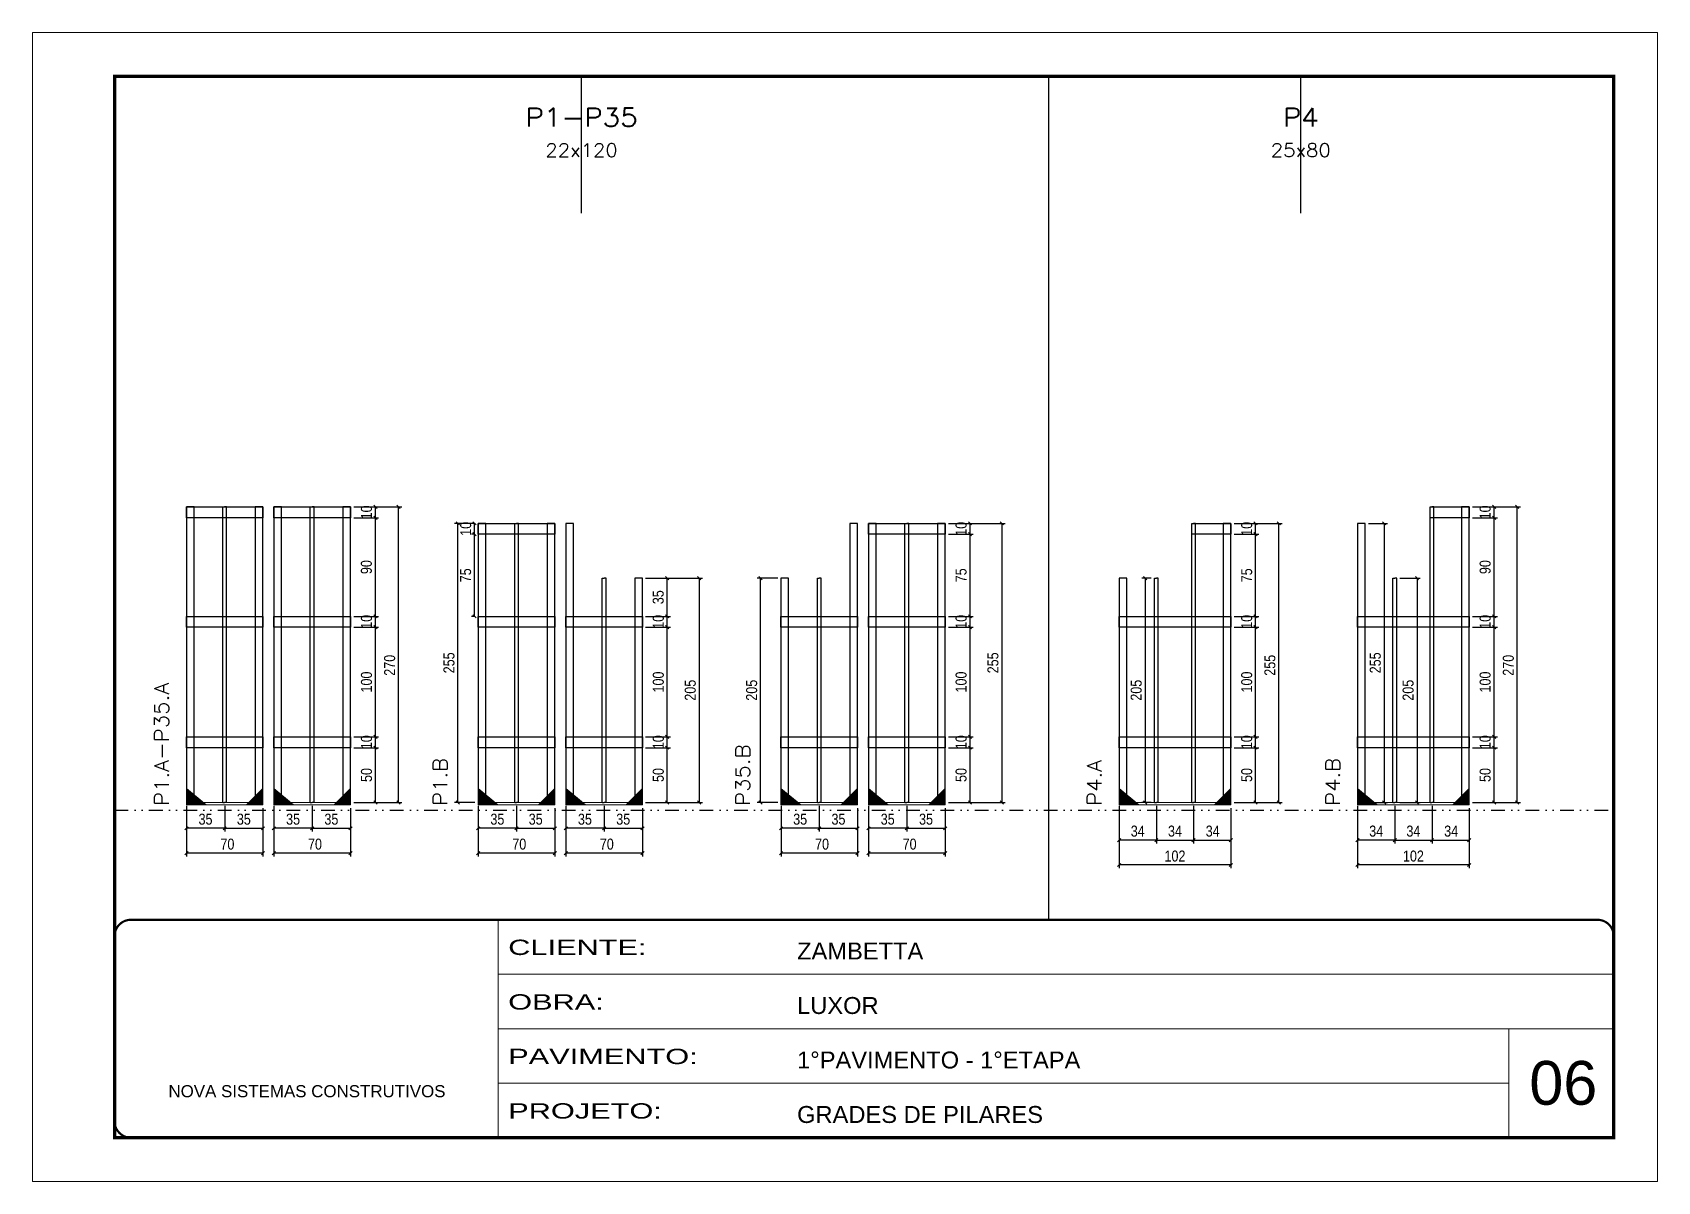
# Model space of a CAD drawing. Extents: x 14400 to 20667, y -21631 to 6985.
# Drawn here: x 16012 to 17497, y 4786 to 5836 of the extents above; entities that cross this region are included whole.
import ezdxf
from ezdxf.enums import TextEntityAlignment as Align

# ---------------------------------------------------------------- set-up
doc = ezdxf.new("R2010")
doc.units = 0
for name, pattern in [('CONTINUO', [0]), ('DASHED', [0.75, 0.5, -0.25]), ('DIVIDE2', [0.625, 0.25, -0.125, 0, -0.125, 0, -0.125]), ('HIDDEN', [0.375, 0.25, -0.125])]:
    doc.linetypes.add(name, pattern=pattern)
for name, color, linetype, lineweight in [('CARIMBO', 255, 'Continuous', 9), ('Folhas', 255, 'Continuous', 9), ('Madeira', 126, 'Continuous', 18), ('Sarr 2.2x7', 40, 'Continuous', 9), ('SARRAFO DE PRESSAO', 251, 'DASHED', 9), ('Texto Seção', 7, 'Continuous', 15)]:
    doc.layers.add(name, color=color, linetype=linetype, lineweight=lineweight)
for name, color, linetype in [('COTA', 241, 'Continuous'), ('Nível', 160, 'Continuous'), ('SARR_2.2x10', 60, 'Continuous'), ('SARR_3.5x7', 81, 'Continuous'), ('SARR_7x7', 40, 'Continuous'), ('Texto de Titulo', 7, 'Continuous'), ('Texto Qtd Sarr', 242, 'Continuous')]:
    doc.layers.add(name, color=color, linetype=linetype)
doc.styles.add('ARIAL', font='arial.ttf')
doc.styles.add('COTA TECNICA', font='techl___.ttf', dxfattribs={"height": 10})
doc.styles.add('REGUA-120', font='ROMANS.shx', dxfattribs={"height": 15})
doc.styles.add('ROMANS', font='romans.shx')
doc.styles.add('Tecnologia', font='')
doc.styles.get('Tecnologia').set_extended_font_data('Forgotten Futurist')
doc.dimstyles.new('PAINEL', dxfattribs={"dimtxt": 10, "dimasz": 3, "dimexe": 3, "dimexo": 3, "dimgap": 3, "dimtad": 1, "dimdec": 1, "dimzin": 12, "dimdsep": 46, "dimtxsty": 'COTA TECNICA', "dimblk1": 'OBLIQUE', "dimblk2": 'OBLIQUE', "dimsah": 1, "dimcen": 0.9, "dimclrd": 4, "dimclre": 4, "dimclrt": 240, "dimadec": 1, "dimazin": 3, "dimtfac": 1, "dimtdec": 1, "dimtmove": 0, "dimatfit": 3, "dimfxl": 1, "dimtolj": 1, "dimtzin": 12, "dimarcsym": 0})

msp = doc.modelspace()

# ---------------------------------------------------------------- texts
at = {"layer": 'CARIMBO', "style": 'ARIAL'}
msp.add_text('06', height=40, dxfattribs=at).set_placement((17379.83, 4856.3))
at = {"layer": 'Texto Seção', "style": 'REGUA-120', "width": 1.1}
for s, p in [('P1.A-P35.A', (16136.43, 5129.32)), ('P35.B', (16667.6, 5129.32)), ('P1.B', (16390.98, 5129.32)), ('P4.A', (16988.88, 5129.32)), ('P4.B', (17206.74, 5129.32))]:
    msp.add_text(s, height=13, rotation=90, dxfattribs=at).set_placement(p)

# ---------------------------------------------------------------- blocks, each defined once
blk = doc.blocks.new('9999999999')
at = {"color": 30, "linetype": 'CONTINUO'}
for p, q in [((98564.6, 34230.2), (98564.6, 34429.4)), ((98564.6, 34379.6), (99584, 34379.6)), ((98564.6, 34329.8), (99488, 34329.8)), ((99584, 34329.8), (99488, 34329.8)), ((99488, 34329.8), (99488, 34230.2)), ((98564.6, 34280), (99488, 34280))]:
    blk.add_line(p, q, dxfattribs=at)
at = {"color": 30, "linetype": 'CONTINUO', "const_width": 2}
blk.add_lwpolyline([(99584, 34230.2), (99584, 34414.4, 0.414214), (99569, 34429.4), (98229, 34429.4, 0.414214), (98214, 34414.4), (98214, 34245.2, 0.414214), (98229, 34230.2), (99584, 34230.2)], format="xyb", dxfattribs=at)
at = {"layer": 'Folhas'}
blk.add_lwpolyline([(98139, 34190.2), (99624, 34190.2), (99624, 35240.2), (98139, 35240.2)], close=True, dxfattribs=at)
at = {"layer": 'Folhas', "color": 30, "const_width": 3}
blk.add_lwpolyline([(98214, 34230.2), (99584, 34230.2), (99584, 35200.2), (98214, 35200.2)], close=True, dxfattribs=at)
at = {"color": 7, "linetype": 'Continuous', "ltscale": 5, "style": 'ARIAL'}
for s, height, p in [('ZAMBETTA', 15.48, (98837.7, 34393.1)), ('LUXOR', 15.48, (98837.7, 34343.3)), ('1°PAVIMENTO - 1°ETAPA', 15.483, (98837.7, 34293.5)), ('NOVA SISTEMAS CONSTRUTIVOS', 11.059, (98263.2, 34267.2)), ('GRADES DE PILARES', 15.483, (98837.7, 34243.7))]:
    blk.add_text(s, height=height, dxfattribs=at).set_placement(p)
at = {"layer": 'Folhas', "color": 7, "style": 'Tecnologia', "width": 1.5}
for s, p in [('CLIENTE:', (98573.7, 34397.2)), ('OBRA:', (98573.7, 34347.3)), ('PAVIMENTO:', (98573.7, 34297.5)), ('PROJETO:', (98573.7, 34247.7))]:
    blk.add_text(s, height=14, dxfattribs=at).set_placement(p)
blk = doc.blocks.new('_Oblique')
at = {"color": 0, "linetype": 'ByBlock', "lineweight": -2}
blk.add_line((-0.5, -0.5), (0.5, 0.5), dxfattribs=at)
blk = doc.blocks.new('*D599')
at = {"layer": 'COTA', "color": 4, "lineweight": -2, "transparency": 16777216}
for p, q in [((16302.6, 5127.4), (16302.6, 5083.3)), ((16232.6, 5114.4), (16232.6, 5083.3)), ((16302.6, 5086.3), (16232.6, 5086.3))]:
    blk.add_line(p, q, dxfattribs=at)
at = {"layer": 'Defpoints', "color": 0, "transparency": 16777216}
for p in [(16302.6, 5130.4), (16232.6, 5117.4), (16232.6, 5086.3)]:
    blk.add_point(p, dxfattribs=at)
at = {"layer": 'COTA', "color": 4, "lineweight": -2, "transparency": 16777216, "xscale": 3, "yscale": 3, "zscale": 3, "rotation": 180}
blk.add_blockref('_Oblique', (16232.6, 5086.3), dxfattribs=at)
at = {"layer": 'COTA', "color": 4, "lineweight": -2, "transparency": 16777216, "xscale": 3, "yscale": 3, "zscale": 3}
blk.add_blockref('_Oblique', (16302.6, 5086.3), dxfattribs=at)
at = {"layer": 'COTA', "color": 240, "transparency": 16777216, "insert": (16270.1, 5094.4), "char_height": 10, "attachment_point": 5, "style": 'COTA TECNICA'}
blk.add_mtext('\\A1;70', dxfattribs=at)
blk = doc.blocks.new('*D600')
at = {"layer": 'COTA', "color": 4, "lineweight": -2, "transparency": 16777216}
for p, q in [((16305.6, 5182.6), (16328.3, 5182.6)), ((16325.3, 5132.6), (16325.3, 5182.6)), ((16305.6, 5132.6), (16328.3, 5132.6))]:
    blk.add_line(p, q, dxfattribs=at)
at = {"layer": 'Defpoints', "color": 0, "transparency": 16777216}
for p in [(16302.6, 5182.6), (16325.3, 5182.6), (16302.6, 5132.6)]:
    blk.add_point(p, dxfattribs=at)
at = {"layer": 'COTA', "color": 4, "lineweight": -2, "transparency": 16777216, "xscale": 3, "yscale": 3, "zscale": 3}
for p, rotation in [((16325.3, 5182.6), 90), ((16325.3, 5132.6), 270)]:
    blk.add_blockref('_Oblique', p, dxfattribs=dict(at, rotation=rotation))
at = {"layer": 'COTA', "color": 240, "transparency": 16777216, "insert": (16317.2, 5157.6), "char_height": 10, "attachment_point": 5, "rotation": 90, "style": 'COTA TECNICA'}
blk.add_mtext('\\A1;50', dxfattribs=at)
blk = doc.blocks.new('*D601')
at = {"layer": 'COTA', "color": 4, "lineweight": -2, "transparency": 16777216}
for p, q in [((16305.6, 5192.6), (16328.3, 5192.6)), ((16325.3, 5182.6), (16325.3, 5192.6)), ((16305.6, 5182.6), (16328.3, 5182.6))]:
    blk.add_line(p, q, dxfattribs=at)
at = {"layer": 'Defpoints', "color": 0, "transparency": 16777216}
for p in [(16302.6, 5192.6), (16325.3, 5192.6), (16302.6, 5182.6)]:
    blk.add_point(p, dxfattribs=at)
at = {"layer": 'COTA', "color": 4, "lineweight": -2, "transparency": 16777216, "xscale": 3, "yscale": 3, "zscale": 3}
for p, rotation in [((16325.3, 5192.6), 90), ((16325.3, 5182.6), 270)]:
    blk.add_blockref('_Oblique', p, dxfattribs=dict(at, rotation=rotation))
at = {"layer": 'COTA', "color": 240, "transparency": 16777216, "insert": (16317.2, 5187.6), "char_height": 10, "attachment_point": 5, "rotation": 90, "style": 'COTA TECNICA'}
blk.add_mtext('\\A1;10', dxfattribs=at)
blk = doc.blocks.new('*D602')
at = {"layer": 'COTA', "color": 4, "lineweight": -2, "transparency": 16777216}
for p, q in [((16305.6, 5292.6), (16328.3, 5292.6)), ((16325.3, 5192.6), (16325.3, 5292.6)), ((16305.6, 5192.6), (16328.3, 5192.6))]:
    blk.add_line(p, q, dxfattribs=at)
at = {"layer": 'Defpoints', "color": 0, "transparency": 16777216}
for p in [(16302.6, 5292.6), (16325.3, 5292.6), (16302.6, 5192.6)]:
    blk.add_point(p, dxfattribs=at)
at = {"layer": 'COTA', "color": 4, "lineweight": -2, "transparency": 16777216, "xscale": 3, "yscale": 3, "zscale": 3}
for p, rotation in [((16325.3, 5292.6), 90), ((16325.3, 5192.6), 270)]:
    blk.add_blockref('_Oblique', p, dxfattribs=dict(at, rotation=rotation))
at = {"layer": 'COTA', "color": 240, "transparency": 16777216, "insert": (16317.2, 5242.6), "char_height": 10, "attachment_point": 5, "rotation": 90, "style": 'COTA TECNICA'}
blk.add_mtext('\\A1;100', dxfattribs=at)
blk = doc.blocks.new('*D603')
at = {"layer": 'COTA', "color": 4, "lineweight": -2, "transparency": 16777216}
for p, q in [((16305.6, 5302.6), (16328.3, 5302.6)), ((16325.3, 5292.6), (16325.3, 5302.6)), ((16305.6, 5292.6), (16328.3, 5292.6))]:
    blk.add_line(p, q, dxfattribs=at)
at = {"layer": 'Defpoints', "color": 0, "transparency": 16777216}
for p in [(16302.6, 5302.6), (16325.3, 5302.6), (16302.6, 5292.6)]:
    blk.add_point(p, dxfattribs=at)
at = {"layer": 'COTA', "color": 4, "lineweight": -2, "transparency": 16777216, "xscale": 3, "yscale": 3, "zscale": 3}
for p, rotation in [((16325.3, 5302.6), 90), ((16325.3, 5292.6), 270)]:
    blk.add_blockref('_Oblique', p, dxfattribs=dict(at, rotation=rotation))
at = {"layer": 'COTA', "color": 240, "transparency": 16777216, "insert": (16317.2, 5297.6), "char_height": 10, "attachment_point": 5, "rotation": 90, "style": 'COTA TECNICA'}
blk.add_mtext('\\A1;10', dxfattribs=at)
blk = doc.blocks.new('*D604')
at = {"layer": 'COTA', "color": 4, "lineweight": -2, "transparency": 16777216}
for p, q in [((16305.6, 5402.6), (16349.5, 5402.6)), ((16346.5, 5132.6), (16346.5, 5402.6)), ((16305.6, 5132.6), (16349.5, 5132.6))]:
    blk.add_line(p, q, dxfattribs=at)
at = {"layer": 'Defpoints', "color": 0, "transparency": 16777216}
for p in [(16302.6, 5402.6), (16346.5, 5402.6), (16302.6, 5132.6)]:
    blk.add_point(p, dxfattribs=at)
at = {"layer": 'COTA', "color": 4, "lineweight": -2, "transparency": 16777216, "xscale": 3, "yscale": 3, "zscale": 3}
for p, rotation in [((16346.5, 5402.6), 90), ((16346.5, 5132.6), 270)]:
    blk.add_blockref('_Oblique', p, dxfattribs=dict(at, rotation=rotation))
at = {"layer": 'COTA', "color": 240, "transparency": 16777216, "insert": (16338.4, 5257.9), "char_height": 10, "attachment_point": 5, "rotation": 90, "style": 'COTA TECNICA'}
blk.add_mtext('\\A1;270', dxfattribs=at)
blk = doc.blocks.new('*D605')
at = {"layer": 'COTA', "color": 4, "lineweight": -2, "transparency": 16777216}
for p, q in [((16222.6, 5127.4), (16222.6, 5083.3)), ((16152.6, 5114.4), (16152.6, 5083.3)), ((16222.6, 5086.3), (16152.6, 5086.3))]:
    blk.add_line(p, q, dxfattribs=at)
at = {"layer": 'Defpoints', "color": 0, "transparency": 16777216}
for p in [(16222.6, 5130.4), (16152.6, 5117.4), (16152.6, 5086.3)]:
    blk.add_point(p, dxfattribs=at)
at = {"layer": 'COTA', "color": 4, "lineweight": -2, "transparency": 16777216, "xscale": 3, "yscale": 3, "zscale": 3, "rotation": 180}
blk.add_blockref('_Oblique', (16152.6, 5086.3), dxfattribs=at)
at = {"layer": 'COTA', "color": 4, "lineweight": -2, "transparency": 16777216, "xscale": 3, "yscale": 3, "zscale": 3}
blk.add_blockref('_Oblique', (16222.6, 5086.3), dxfattribs=at)
at = {"layer": 'COTA', "color": 240, "transparency": 16777216, "insert": (16190.1, 5094.4), "char_height": 10, "attachment_point": 5, "style": 'COTA TECNICA'}
blk.add_mtext('\\A1;70', dxfattribs=at)
blk = doc.blocks.new('*D606')
at = {"layer": 'COTA', "color": 4, "lineweight": -2, "transparency": 16777216}
for p, q in [((16152.6, 5129.6), (16152.6, 5105.9)), ((16187.6, 5129.6), (16187.6, 5105.9)), ((16187.6, 5108.9), (16152.6, 5108.9))]:
    blk.add_line(p, q, dxfattribs=at)
at = {"layer": 'Defpoints', "color": 0, "transparency": 16777216}
for p in [(16152.6, 5132.6), (16187.6, 5132.6), (16152.6, 5108.9)]:
    blk.add_point(p, dxfattribs=at)
at = {"layer": 'COTA', "color": 4, "lineweight": -2, "transparency": 16777216, "xscale": 3, "yscale": 3, "zscale": 3, "rotation": 180}
blk.add_blockref('_Oblique', (16152.6, 5108.9), dxfattribs=at)
at = {"layer": 'COTA', "color": 4, "lineweight": -2, "transparency": 16777216, "xscale": 3, "yscale": 3, "zscale": 3}
blk.add_blockref('_Oblique', (16187.6, 5108.9), dxfattribs=at)
at = {"layer": 'COTA', "color": 240, "transparency": 16777216, "insert": (16170.1, 5117.2), "char_height": 10, "attachment_point": 5, "style": 'COTA TECNICA'}
blk.add_mtext('\\A1;35', dxfattribs=at)
blk = doc.blocks.new('*D607')
at = {"layer": 'COTA', "color": 4, "lineweight": -2, "transparency": 16777216}
for p, q in [((16305.6, 5392.6), (16328.3, 5392.6)), ((16325.3, 5302.6), (16325.3, 5392.6)), ((16305.6, 5302.6), (16328.3, 5302.6))]:
    blk.add_line(p, q, dxfattribs=at)
at = {"layer": 'Defpoints', "color": 0, "transparency": 16777216}
for p in [(16302.6, 5392.6), (16325.3, 5392.6), (16302.6, 5302.6)]:
    blk.add_point(p, dxfattribs=at)
at = {"layer": 'COTA', "color": 4, "lineweight": -2, "transparency": 16777216, "xscale": 3, "yscale": 3, "zscale": 3}
for p, rotation in [((16325.3, 5392.6), 90), ((16325.3, 5302.6), 270)]:
    blk.add_blockref('_Oblique', p, dxfattribs=dict(at, rotation=rotation))
at = {"layer": 'COTA', "color": 240, "transparency": 16777216, "insert": (16317.1, 5347.6), "char_height": 10, "attachment_point": 5, "rotation": 90, "style": 'COTA TECNICA'}
blk.add_mtext('\\A1;90', dxfattribs=at)
blk = doc.blocks.new('*D608')
at = {"layer": 'COTA', "color": 4, "lineweight": -2, "transparency": 16777216}
for p, q in [((16305.6, 5402.6), (16328.3, 5402.6)), ((16305.6, 5392.6), (16328.3, 5392.6)), ((16325.3, 5392.6), (16325.3, 5402.6))]:
    blk.add_line(p, q, dxfattribs=at)
at = {"layer": 'Defpoints', "color": 0, "transparency": 16777216}
for p in [(16302.6, 5402.6), (16302.6, 5392.6), (16325.3, 5402.6)]:
    blk.add_point(p, dxfattribs=at)
at = {"layer": 'COTA', "color": 4, "lineweight": -2, "transparency": 16777216, "xscale": 3, "yscale": 3, "zscale": 3}
for p, rotation in [((16325.3, 5402.6), 90), ((16325.3, 5392.6), 270)]:
    blk.add_blockref('_Oblique', p, dxfattribs=dict(at, rotation=rotation))
at = {"layer": 'COTA', "color": 240, "transparency": 16777216, "insert": (16317.2, 5397.6), "char_height": 10, "attachment_point": 5, "rotation": 90, "style": 'COTA TECNICA'}
blk.add_mtext('\\A1;10', dxfattribs=at)
blk = doc.blocks.new('*D609')
at = {"layer": 'COTA', "color": 4, "lineweight": -2, "transparency": 16777216}
for p, q in [((16232.6, 5129.6), (16232.6, 5105.9)), ((16267.6, 5129.6), (16267.6, 5105.9)), ((16267.6, 5108.9), (16232.6, 5108.9))]:
    blk.add_line(p, q, dxfattribs=at)
at = {"layer": 'Defpoints', "color": 0, "transparency": 16777216}
for p in [(16232.6, 5132.6), (16267.6, 5132.6), (16232.6, 5108.9)]:
    blk.add_point(p, dxfattribs=at)
at = {"layer": 'COTA', "color": 4, "lineweight": -2, "transparency": 16777216, "xscale": 3, "yscale": 3, "zscale": 3, "rotation": 180}
blk.add_blockref('_Oblique', (16232.6, 5108.9), dxfattribs=at)
at = {"layer": 'COTA', "color": 4, "lineweight": -2, "transparency": 16777216, "xscale": 3, "yscale": 3, "zscale": 3}
blk.add_blockref('_Oblique', (16267.6, 5108.9), dxfattribs=at)
at = {"layer": 'COTA', "color": 240, "transparency": 16777216, "insert": (16250.1, 5117.2), "char_height": 10, "attachment_point": 5, "style": 'COTA TECNICA'}
blk.add_mtext('\\A1;35', dxfattribs=at)
blk = doc.blocks.new('*D610')
at = {"layer": 'COTA', "color": 4, "lineweight": -2, "transparency": 16777216}
for p, q in [((16187.6, 5129.6), (16187.6, 5105.9)), ((16222.6, 5127.4), (16222.6, 5105.9)), ((16187.6, 5108.9), (16222.6, 5108.9))]:
    blk.add_line(p, q, dxfattribs=at)
at = {"layer": 'Defpoints', "color": 0, "transparency": 16777216}
for p in [(16187.6, 5132.6), (16222.6, 5130.4), (16222.6, 5108.9)]:
    blk.add_point(p, dxfattribs=at)
at = {"layer": 'COTA', "color": 4, "lineweight": -2, "transparency": 16777216, "xscale": 3, "yscale": 3, "zscale": 3, "rotation": 180}
blk.add_blockref('_Oblique', (16187.6, 5108.9), dxfattribs=at)
at = {"layer": 'COTA', "color": 4, "lineweight": -2, "transparency": 16777216, "xscale": 3, "yscale": 3, "zscale": 3}
blk.add_blockref('_Oblique', (16222.6, 5108.9), dxfattribs=at)
at = {"layer": 'COTA', "color": 240, "transparency": 16777216, "insert": (16205.1, 5117.2), "char_height": 10, "attachment_point": 5, "style": 'COTA TECNICA'}
blk.add_mtext('\\A1;35', dxfattribs=at)
blk = doc.blocks.new('*D611')
at = {"layer": 'COTA', "color": 4, "lineweight": -2, "transparency": 16777216}
for p, q in [((16267.6, 5129.6), (16267.6, 5105.9)), ((16302.6, 5127.4), (16302.6, 5105.9)), ((16267.6, 5108.9), (16302.6, 5108.9))]:
    blk.add_line(p, q, dxfattribs=at)
at = {"layer": 'Defpoints', "color": 0, "transparency": 16777216}
for p in [(16267.6, 5132.6), (16302.6, 5130.4), (16302.6, 5108.9)]:
    blk.add_point(p, dxfattribs=at)
at = {"layer": 'COTA', "color": 4, "lineweight": -2, "transparency": 16777216, "xscale": 3, "yscale": 3, "zscale": 3, "rotation": 180}
blk.add_blockref('_Oblique', (16267.6, 5108.9), dxfattribs=at)
at = {"layer": 'COTA', "color": 4, "lineweight": -2, "transparency": 16777216, "xscale": 3, "yscale": 3, "zscale": 3}
blk.add_blockref('_Oblique', (16302.6, 5108.9), dxfattribs=at)
at = {"layer": 'COTA', "color": 240, "transparency": 16777216, "insert": (16285.1, 5117.2), "char_height": 10, "attachment_point": 5, "style": 'COTA TECNICA'}
blk.add_mtext('\\A1;35', dxfattribs=at)
blk = doc.blocks.new('*D615')
at = {"layer": 'COTA', "color": 4, "lineweight": -2, "transparency": 16777216}
for p, q in [((16569.3, 5127.4), (16569.3, 5083.3)), ((16499.3, 5114.4), (16499.3, 5083.3)), ((16569.3, 5086.3), (16499.3, 5086.3))]:
    blk.add_line(p, q, dxfattribs=at)
at = {"layer": 'Defpoints', "color": 0, "transparency": 16777216}
for p in [(16569.3, 5130.4), (16499.3, 5117.4), (16499.3, 5086.3)]:
    blk.add_point(p, dxfattribs=at)
at = {"layer": 'COTA', "color": 4, "lineweight": -2, "transparency": 16777216, "xscale": 3, "yscale": 3, "zscale": 3, "rotation": 180}
blk.add_blockref('_Oblique', (16499.3, 5086.3), dxfattribs=at)
at = {"layer": 'COTA', "color": 4, "lineweight": -2, "transparency": 16777216, "xscale": 3, "yscale": 3, "zscale": 3}
blk.add_blockref('_Oblique', (16569.3, 5086.3), dxfattribs=at)
at = {"layer": 'COTA', "color": 240, "transparency": 16777216, "insert": (16536.8, 5094.4), "char_height": 10, "attachment_point": 5, "style": 'COTA TECNICA'}
blk.add_mtext('\\A1;70', dxfattribs=at)
blk = doc.blocks.new('*D616')
at = {"layer": 'COTA', "color": 4, "lineweight": -2, "transparency": 16777216}
for p, q in [((16572.3, 5182.6), (16595, 5182.6)), ((16592, 5132.6), (16592, 5182.6)), ((16572.3, 5132.6), (16595, 5132.6))]:
    blk.add_line(p, q, dxfattribs=at)
at = {"layer": 'Defpoints', "color": 0, "transparency": 16777216}
for p in [(16569.3, 5182.6), (16592, 5182.6), (16569.3, 5132.6)]:
    blk.add_point(p, dxfattribs=at)
at = {"layer": 'COTA', "color": 4, "lineweight": -2, "transparency": 16777216, "xscale": 3, "yscale": 3, "zscale": 3}
for p, rotation in [((16592, 5182.6), 90), ((16592, 5132.6), 270)]:
    blk.add_blockref('_Oblique', p, dxfattribs=dict(at, rotation=rotation))
at = {"layer": 'COTA', "color": 240, "transparency": 16777216, "insert": (16583.9, 5157.6), "char_height": 10, "attachment_point": 5, "rotation": 90, "style": 'COTA TECNICA'}
blk.add_mtext('\\A1;50', dxfattribs=at)
blk = doc.blocks.new('*D617')
at = {"layer": 'COTA', "color": 4, "lineweight": -2, "transparency": 16777216}
for p, q in [((16572.3, 5192.6), (16595, 5192.6)), ((16592, 5182.6), (16592, 5192.6)), ((16572.3, 5182.6), (16595, 5182.6))]:
    blk.add_line(p, q, dxfattribs=at)
at = {"layer": 'Defpoints', "color": 0, "transparency": 16777216}
for p in [(16569.3, 5192.6), (16592, 5192.6), (16569.3, 5182.6)]:
    blk.add_point(p, dxfattribs=at)
at = {"layer": 'COTA', "color": 4, "lineweight": -2, "transparency": 16777216, "xscale": 3, "yscale": 3, "zscale": 3}
for p, rotation in [((16592, 5192.6), 90), ((16592, 5182.6), 270)]:
    blk.add_blockref('_Oblique', p, dxfattribs=dict(at, rotation=rotation))
at = {"layer": 'COTA', "color": 240, "transparency": 16777216, "insert": (16583.9, 5187.6), "char_height": 10, "attachment_point": 5, "rotation": 90, "style": 'COTA TECNICA'}
blk.add_mtext('\\A1;10', dxfattribs=at)
blk = doc.blocks.new('*D618')
at = {"layer": 'COTA', "color": 4, "lineweight": -2, "transparency": 16777216}
for p, q in [((16572.3, 5292.6), (16595, 5292.6)), ((16592, 5192.6), (16592, 5292.6)), ((16572.3, 5192.6), (16595, 5192.6))]:
    blk.add_line(p, q, dxfattribs=at)
at = {"layer": 'Defpoints', "color": 0, "transparency": 16777216}
for p in [(16569.3, 5292.6), (16592, 5292.6), (16569.3, 5192.6)]:
    blk.add_point(p, dxfattribs=at)
at = {"layer": 'COTA', "color": 4, "lineweight": -2, "transparency": 16777216, "xscale": 3, "yscale": 3, "zscale": 3}
for p, rotation in [((16592, 5292.6), 90), ((16592, 5192.6), 270)]:
    blk.add_blockref('_Oblique', p, dxfattribs=dict(at, rotation=rotation))
at = {"layer": 'COTA', "color": 240, "transparency": 16777216, "insert": (16583.9, 5242.6), "char_height": 10, "attachment_point": 5, "rotation": 90, "style": 'COTA TECNICA'}
blk.add_mtext('\\A1;100', dxfattribs=at)
blk = doc.blocks.new('*D619')
at = {"layer": 'COTA', "color": 4, "lineweight": -2, "transparency": 16777216}
for p, q in [((16572.3, 5302.6), (16595, 5302.6)), ((16592, 5292.6), (16592, 5302.6)), ((16572.3, 5292.6), (16595, 5292.6))]:
    blk.add_line(p, q, dxfattribs=at)
at = {"layer": 'Defpoints', "color": 0, "transparency": 16777216}
for p in [(16569.3, 5302.6), (16592, 5302.6), (16569.3, 5292.6)]:
    blk.add_point(p, dxfattribs=at)
at = {"layer": 'COTA', "color": 4, "lineweight": -2, "transparency": 16777216, "xscale": 3, "yscale": 3, "zscale": 3}
for p, rotation in [((16592, 5302.6), 90), ((16592, 5292.6), 270)]:
    blk.add_blockref('_Oblique', p, dxfattribs=dict(at, rotation=rotation))
at = {"layer": 'COTA', "color": 240, "transparency": 16777216, "insert": (16583.9, 5297.6), "char_height": 10, "attachment_point": 5, "rotation": 90, "style": 'COTA TECNICA'}
blk.add_mtext('\\A1;10', dxfattribs=at)
blk = doc.blocks.new('*D620')
at = {"layer": 'COTA', "color": 4, "lineweight": -2, "transparency": 16777216}
for p, q in [((16489.3, 5127.4), (16489.3, 5083.3)), ((16419.3, 5114.4), (16419.3, 5083.3)), ((16489.3, 5086.3), (16419.3, 5086.3))]:
    blk.add_line(p, q, dxfattribs=at)
at = {"layer": 'Defpoints', "color": 0, "transparency": 16777216}
for p in [(16489.3, 5130.4), (16419.3, 5117.4), (16419.3, 5086.3)]:
    blk.add_point(p, dxfattribs=at)
at = {"layer": 'COTA', "color": 4, "lineweight": -2, "transparency": 16777216, "xscale": 3, "yscale": 3, "zscale": 3, "rotation": 180}
blk.add_blockref('_Oblique', (16419.3, 5086.3), dxfattribs=at)
at = {"layer": 'COTA', "color": 4, "lineweight": -2, "transparency": 16777216, "xscale": 3, "yscale": 3, "zscale": 3}
blk.add_blockref('_Oblique', (16489.3, 5086.3), dxfattribs=at)
at = {"layer": 'COTA', "color": 240, "transparency": 16777216, "insert": (16456.8, 5094.4), "char_height": 10, "attachment_point": 5, "style": 'COTA TECNICA'}
blk.add_mtext('\\A1;70', dxfattribs=at)
blk = doc.blocks.new('*D621')
at = {"layer": 'COTA', "color": 4, "lineweight": -2, "transparency": 16777216}
for p, q in [((16419.3, 5129.6), (16419.3, 5105.9)), ((16454.3, 5129.6), (16454.3, 5105.9)), ((16454.3, 5108.9), (16419.3, 5108.9))]:
    blk.add_line(p, q, dxfattribs=at)
at = {"layer": 'Defpoints', "color": 0, "transparency": 16777216}
for p in [(16419.3, 5132.6), (16454.3, 5132.6), (16419.3, 5108.9)]:
    blk.add_point(p, dxfattribs=at)
at = {"layer": 'COTA', "color": 4, "lineweight": -2, "transparency": 16777216, "xscale": 3, "yscale": 3, "zscale": 3, "rotation": 180}
blk.add_blockref('_Oblique', (16419.3, 5108.9), dxfattribs=at)
at = {"layer": 'COTA', "color": 4, "lineweight": -2, "transparency": 16777216, "xscale": 3, "yscale": 3, "zscale": 3}
blk.add_blockref('_Oblique', (16454.3, 5108.9), dxfattribs=at)
at = {"layer": 'COTA', "color": 240, "transparency": 16777216, "insert": (16436.8, 5117.2), "char_height": 10, "attachment_point": 5, "style": 'COTA TECNICA'}
blk.add_mtext('\\A1;35', dxfattribs=at)
blk = doc.blocks.new('*D612')
at = {"layer": 'COTA', "color": 4, "lineweight": -2, "transparency": 16777216}
for p, q in [((16499.3, 5129.6), (16499.3, 5105.9)), ((16534.3, 5129.6), (16534.3, 5105.9)), ((16534.3, 5108.9), (16499.3, 5108.9))]:
    blk.add_line(p, q, dxfattribs=at)
at = {"layer": 'Defpoints', "color": 0, "transparency": 16777216}
for p in [(16499.3, 5132.6), (16534.3, 5132.6), (16499.3, 5108.9)]:
    blk.add_point(p, dxfattribs=at)
at = {"layer": 'COTA', "color": 4, "lineweight": -2, "transparency": 16777216, "xscale": 3, "yscale": 3, "zscale": 3, "rotation": 180}
blk.add_blockref('_Oblique', (16499.3, 5108.9), dxfattribs=at)
at = {"layer": 'COTA', "color": 4, "lineweight": -2, "transparency": 16777216, "xscale": 3, "yscale": 3, "zscale": 3}
blk.add_blockref('_Oblique', (16534.3, 5108.9), dxfattribs=at)
at = {"layer": 'COTA', "color": 240, "transparency": 16777216, "insert": (16516.8, 5117.2), "char_height": 10, "attachment_point": 5, "style": 'COTA TECNICA'}
blk.add_mtext('\\A1;35', dxfattribs=at)
blk = doc.blocks.new('*D613')
at = {"layer": 'COTA', "color": 4, "lineweight": -2, "transparency": 16777216}
for p, q in [((16454.3, 5129.6), (16454.3, 5105.9)), ((16489.3, 5127.4), (16489.3, 5105.9)), ((16454.3, 5108.9), (16489.3, 5108.9))]:
    blk.add_line(p, q, dxfattribs=at)
at = {"layer": 'Defpoints', "color": 0, "transparency": 16777216}
for p in [(16454.3, 5132.6), (16489.3, 5130.4), (16489.3, 5108.9)]:
    blk.add_point(p, dxfattribs=at)
at = {"layer": 'COTA', "color": 4, "lineweight": -2, "transparency": 16777216, "xscale": 3, "yscale": 3, "zscale": 3, "rotation": 180}
blk.add_blockref('_Oblique', (16454.3, 5108.9), dxfattribs=at)
at = {"layer": 'COTA', "color": 4, "lineweight": -2, "transparency": 16777216, "xscale": 3, "yscale": 3, "zscale": 3}
blk.add_blockref('_Oblique', (16489.3, 5108.9), dxfattribs=at)
at = {"layer": 'COTA', "color": 240, "transparency": 16777216, "insert": (16471.8, 5117.2), "char_height": 10, "attachment_point": 5, "style": 'COTA TECNICA'}
blk.add_mtext('\\A1;35', dxfattribs=at)
blk = doc.blocks.new('*D614')
at = {"layer": 'COTA', "color": 4, "lineweight": -2, "transparency": 16777216}
for p, q in [((16534.3, 5129.6), (16534.3, 5105.9)), ((16569.3, 5127.4), (16569.3, 5105.9)), ((16534.3, 5108.9), (16569.3, 5108.9))]:
    blk.add_line(p, q, dxfattribs=at)
at = {"layer": 'Defpoints', "color": 0, "transparency": 16777216}
for p in [(16534.3, 5132.6), (16569.3, 5130.4), (16569.3, 5108.9)]:
    blk.add_point(p, dxfattribs=at)
at = {"layer": 'COTA', "color": 4, "lineweight": -2, "transparency": 16777216, "xscale": 3, "yscale": 3, "zscale": 3, "rotation": 180}
blk.add_blockref('_Oblique', (16534.3, 5108.9), dxfattribs=at)
at = {"layer": 'COTA', "color": 4, "lineweight": -2, "transparency": 16777216, "xscale": 3, "yscale": 3, "zscale": 3}
blk.add_blockref('_Oblique', (16569.3, 5108.9), dxfattribs=at)
at = {"layer": 'COTA', "color": 240, "transparency": 16777216, "insert": (16551.8, 5117.2), "char_height": 10, "attachment_point": 5, "style": 'COTA TECNICA'}
blk.add_mtext('\\A1;35', dxfattribs=at)
blk = doc.blocks.new('*D622')
at = {"layer": 'COTA', "color": 4, "lineweight": -2, "transparency": 16777216}
for p, q in [((16572.3, 5337.6), (16595, 5337.6)), ((16592, 5302.6), (16592, 5337.6)), ((16572.3, 5302.6), (16595, 5302.6))]:
    blk.add_line(p, q, dxfattribs=at)
at = {"layer": 'Defpoints', "color": 0, "transparency": 16777216}
for p in [(16569.3, 5337.6), (16592, 5337.6), (16569.3, 5302.6)]:
    blk.add_point(p, dxfattribs=at)
at = {"layer": 'COTA', "color": 4, "lineweight": -2, "transparency": 16777216, "xscale": 3, "yscale": 3, "zscale": 3}
for p, rotation in [((16592, 5337.6), 90), ((16592, 5302.6), 270)]:
    blk.add_blockref('_Oblique', p, dxfattribs=dict(at, rotation=rotation))
at = {"layer": 'COTA', "color": 240, "transparency": 16777216, "insert": (16583.8, 5320.1), "char_height": 10, "attachment_point": 5, "rotation": 90, "style": 'COTA TECNICA'}
blk.add_mtext('\\A1;35', dxfattribs=at)
blk = doc.blocks.new('*D623')
at = {"layer": 'COTA', "color": 4, "lineweight": -2, "transparency": 16777216}
for p, q in [((16572.3, 5337.6), (16624.2, 5337.6)), ((16621.2, 5337.6), (16621.2, 5132.6)), ((16572.3, 5132.6), (16624.2, 5132.6))]:
    blk.add_line(p, q, dxfattribs=at)
at = {"layer": 'Defpoints', "color": 0, "transparency": 16777216}
for p in [(16569.3, 5337.6), (16569.3, 5132.6), (16621.2, 5132.6)]:
    blk.add_point(p, dxfattribs=at)
at = {"layer": 'COTA', "color": 4, "lineweight": -2, "transparency": 16777216, "xscale": 3, "yscale": 3, "zscale": 3}
for p, rotation in [((16621.2, 5337.6), 90), ((16621.2, 5132.6), 270)]:
    blk.add_blockref('_Oblique', p, dxfattribs=dict(at, rotation=rotation))
at = {"layer": 'COTA', "color": 240, "transparency": 16777216, "insert": (16613.1, 5235.1), "char_height": 10, "attachment_point": 5, "rotation": 90, "style": 'COTA TECNICA'}
blk.add_mtext('\\A1;205', dxfattribs=at)
blk = doc.blocks.new('*D624')
at = {"layer": 'COTA', "color": 4, "lineweight": -2, "transparency": 16777216}
for p, q in [((16416.3, 5387.6), (16397.7, 5387.6)), ((16400.7, 5132.6), (16400.7, 5387.6)), ((16416.3, 5132.6), (16397.7, 5132.6))]:
    blk.add_line(p, q, dxfattribs=at)
at = {"layer": 'Defpoints', "color": 0, "transparency": 16777216}
for p in [(16400.7, 5387.6), (16419.3, 5387.6), (16419.3, 5132.6)]:
    blk.add_point(p, dxfattribs=at)
at = {"layer": 'COTA', "color": 4, "lineweight": -2, "transparency": 16777216, "xscale": 3, "yscale": 3, "zscale": 3}
for p, rotation in [((16400.7, 5387.6), 90), ((16400.7, 5132.6), 270)]:
    blk.add_blockref('_Oblique', p, dxfattribs=dict(at, rotation=rotation))
at = {"layer": 'COTA', "color": 240, "transparency": 16777216, "insert": (16392.6, 5260.1), "char_height": 10, "attachment_point": 5, "rotation": 90, "style": 'COTA TECNICA'}
blk.add_mtext('\\A1;255', dxfattribs=at)
blk = doc.blocks.new('*D625')
at = {"layer": 'COTA', "color": 4, "lineweight": -2, "transparency": 16777216}
for p, q in [((16416.3, 5377.6), (16413, 5377.6)), ((16416, 5302.6), (16416, 5377.6)), ((16416.3, 5302.6), (16413, 5302.6))]:
    blk.add_line(p, q, dxfattribs=at)
at = {"layer": 'Defpoints', "color": 0, "transparency": 16777216}
for p in [(16416, 5377.6), (16419.3, 5377.6), (16419.3, 5302.6)]:
    blk.add_point(p, dxfattribs=at)
at = {"layer": 'COTA', "color": 4, "lineweight": -2, "transparency": 16777216, "xscale": 3, "yscale": 3, "zscale": 3}
for p, rotation in [((16416, 5377.6), 90), ((16416, 5302.6), 270)]:
    blk.add_blockref('_Oblique', p, dxfattribs=dict(at, rotation=rotation))
at = {"layer": 'COTA', "color": 240, "transparency": 16777216, "insert": (16407.8, 5340.1), "char_height": 10, "attachment_point": 5, "rotation": 90, "style": 'COTA TECNICA'}
blk.add_mtext('\\A1;75', dxfattribs=at)
blk = doc.blocks.new('*D626')
at = {"layer": 'COTA', "color": 4, "lineweight": -2, "transparency": 16777216}
for p, q in [((16416.3, 5387.6), (16413, 5387.6)), ((16416.3, 5377.6), (16413, 5377.6)), ((16416, 5377.6), (16416, 5387.6))]:
    blk.add_line(p, q, dxfattribs=at)
at = {"layer": 'Defpoints', "color": 0, "transparency": 16777216}
for p in [(16416, 5387.6), (16419.3, 5387.6), (16419.3, 5377.6)]:
    blk.add_point(p, dxfattribs=at)
at = {"layer": 'COTA', "color": 4, "lineweight": -2, "transparency": 16777216, "xscale": 3, "yscale": 3, "zscale": 3}
for p, rotation in [((16416, 5387.6), 90), ((16416, 5377.6), 270)]:
    blk.add_blockref('_Oblique', p, dxfattribs=dict(at, rotation=rotation))
at = {"layer": 'COTA', "color": 240, "transparency": 16777216, "insert": (16407.9, 5382.6), "char_height": 10, "attachment_point": 5, "rotation": 90, "style": 'COTA TECNICA'}
blk.add_mtext('\\A1;10', dxfattribs=at)
blk = doc.blocks.new('*D627')
at = {"layer": 'COTA', "color": 4, "lineweight": -2, "transparency": 16777216}
for p, q in [((16846, 5127.4), (16846, 5083.3)), ((16776, 5114.4), (16776, 5083.3)), ((16846, 5086.3), (16776, 5086.3))]:
    blk.add_line(p, q, dxfattribs=at)
at = {"layer": 'Defpoints', "color": 0, "transparency": 16777216}
for p in [(16846, 5130.4), (16776, 5117.4), (16776, 5086.3)]:
    blk.add_point(p, dxfattribs=at)
at = {"layer": 'COTA', "color": 4, "lineweight": -2, "transparency": 16777216, "xscale": 3, "yscale": 3, "zscale": 3, "rotation": 180}
blk.add_blockref('_Oblique', (16776, 5086.3), dxfattribs=at)
at = {"layer": 'COTA', "color": 4, "lineweight": -2, "transparency": 16777216, "xscale": 3, "yscale": 3, "zscale": 3}
blk.add_blockref('_Oblique', (16846, 5086.3), dxfattribs=at)
at = {"layer": 'COTA', "color": 240, "transparency": 16777216, "insert": (16813.5, 5094.4), "char_height": 10, "attachment_point": 5, "style": 'COTA TECNICA'}
blk.add_mtext('\\A1;70', dxfattribs=at)
blk = doc.blocks.new('*D628')
at = {"layer": 'COTA', "color": 4, "lineweight": -2, "transparency": 16777216}
for p, q in [((16849, 5182.6), (16871.7, 5182.6)), ((16868.7, 5132.6), (16868.7, 5182.6)), ((16849, 5132.6), (16871.7, 5132.6))]:
    blk.add_line(p, q, dxfattribs=at)
at = {"layer": 'Defpoints', "color": 0, "transparency": 16777216}
for p in [(16846, 5182.6), (16868.7, 5182.6), (16846, 5132.6)]:
    blk.add_point(p, dxfattribs=at)
at = {"layer": 'COTA', "color": 4, "lineweight": -2, "transparency": 16777216, "xscale": 3, "yscale": 3, "zscale": 3}
for p, rotation in [((16868.7, 5182.6), 90), ((16868.7, 5132.6), 270)]:
    blk.add_blockref('_Oblique', p, dxfattribs=dict(at, rotation=rotation))
at = {"layer": 'COTA', "color": 240, "transparency": 16777216, "insert": (16860.6, 5157.6), "char_height": 10, "attachment_point": 5, "rotation": 90, "style": 'COTA TECNICA'}
blk.add_mtext('\\A1;50', dxfattribs=at)
blk = doc.blocks.new('*D629')
at = {"layer": 'COTA', "color": 4, "lineweight": -2, "transparency": 16777216}
for p, q in [((16849, 5192.6), (16871.7, 5192.6)), ((16868.7, 5182.6), (16868.7, 5192.6)), ((16849, 5182.6), (16871.7, 5182.6))]:
    blk.add_line(p, q, dxfattribs=at)
at = {"layer": 'Defpoints', "color": 0, "transparency": 16777216}
for p in [(16846, 5192.6), (16868.7, 5192.6), (16846, 5182.6)]:
    blk.add_point(p, dxfattribs=at)
at = {"layer": 'COTA', "color": 4, "lineweight": -2, "transparency": 16777216, "xscale": 3, "yscale": 3, "zscale": 3}
for p, rotation in [((16868.7, 5192.6), 90), ((16868.7, 5182.6), 270)]:
    blk.add_blockref('_Oblique', p, dxfattribs=dict(at, rotation=rotation))
at = {"layer": 'COTA', "color": 240, "transparency": 16777216, "insert": (16860.6, 5187.6), "char_height": 10, "attachment_point": 5, "rotation": 90, "style": 'COTA TECNICA'}
blk.add_mtext('\\A1;10', dxfattribs=at)
blk = doc.blocks.new('*D630')
at = {"layer": 'COTA', "color": 4, "lineweight": -2, "transparency": 16777216}
for p, q in [((16849, 5292.6), (16871.7, 5292.6)), ((16868.7, 5192.6), (16868.7, 5292.6)), ((16849, 5192.6), (16871.7, 5192.6))]:
    blk.add_line(p, q, dxfattribs=at)
at = {"layer": 'Defpoints', "color": 0, "transparency": 16777216}
for p in [(16846, 5292.6), (16868.7, 5292.6), (16846, 5192.6)]:
    blk.add_point(p, dxfattribs=at)
at = {"layer": 'COTA', "color": 4, "lineweight": -2, "transparency": 16777216, "xscale": 3, "yscale": 3, "zscale": 3}
for p, rotation in [((16868.7, 5292.6), 90), ((16868.7, 5192.6), 270)]:
    blk.add_blockref('_Oblique', p, dxfattribs=dict(at, rotation=rotation))
at = {"layer": 'COTA', "color": 240, "transparency": 16777216, "insert": (16860.6, 5242.6), "char_height": 10, "attachment_point": 5, "rotation": 90, "style": 'COTA TECNICA'}
blk.add_mtext('\\A1;100', dxfattribs=at)
blk = doc.blocks.new('*D631')
at = {"layer": 'COTA', "color": 4, "lineweight": -2, "transparency": 16777216}
for p, q in [((16849, 5302.6), (16871.7, 5302.6)), ((16868.7, 5292.6), (16868.7, 5302.6)), ((16849, 5292.6), (16871.7, 5292.6))]:
    blk.add_line(p, q, dxfattribs=at)
at = {"layer": 'Defpoints', "color": 0, "transparency": 16777216}
for p in [(16846, 5302.6), (16868.7, 5302.6), (16846, 5292.6)]:
    blk.add_point(p, dxfattribs=at)
at = {"layer": 'COTA', "color": 4, "lineweight": -2, "transparency": 16777216, "xscale": 3, "yscale": 3, "zscale": 3}
for p, rotation in [((16868.7, 5302.6), 90), ((16868.7, 5292.6), 270)]:
    blk.add_blockref('_Oblique', p, dxfattribs=dict(at, rotation=rotation))
at = {"layer": 'COTA', "color": 240, "transparency": 16777216, "insert": (16860.6, 5297.6), "char_height": 10, "attachment_point": 5, "rotation": 90, "style": 'COTA TECNICA'}
blk.add_mtext('\\A1;10', dxfattribs=at)
blk = doc.blocks.new('*D632')
at = {"layer": 'COTA', "color": 4, "lineweight": -2, "transparency": 16777216}
for p, q in [((16766, 5127.4), (16766, 5083.3)), ((16696, 5114.4), (16696, 5083.3)), ((16766, 5086.3), (16696, 5086.3))]:
    blk.add_line(p, q, dxfattribs=at)
at = {"layer": 'Defpoints', "color": 0, "transparency": 16777216}
for p in [(16766, 5130.4), (16696, 5117.4), (16696, 5086.3)]:
    blk.add_point(p, dxfattribs=at)
at = {"layer": 'COTA', "color": 4, "lineweight": -2, "transparency": 16777216, "xscale": 3, "yscale": 3, "zscale": 3, "rotation": 180}
blk.add_blockref('_Oblique', (16696, 5086.3), dxfattribs=at)
at = {"layer": 'COTA', "color": 4, "lineweight": -2, "transparency": 16777216, "xscale": 3, "yscale": 3, "zscale": 3}
blk.add_blockref('_Oblique', (16766, 5086.3), dxfattribs=at)
at = {"layer": 'COTA', "color": 240, "transparency": 16777216, "insert": (16733.5, 5094.4), "char_height": 10, "attachment_point": 5, "style": 'COTA TECNICA'}
blk.add_mtext('\\A1;70', dxfattribs=at)
blk = doc.blocks.new('*D633')
at = {"layer": 'COTA', "color": 4, "lineweight": -2, "transparency": 16777216}
for p, q in [((16696, 5129.6), (16696, 5105.9)), ((16731, 5129.6), (16731, 5105.9)), ((16731, 5108.9), (16696, 5108.9))]:
    blk.add_line(p, q, dxfattribs=at)
at = {"layer": 'Defpoints', "color": 0, "transparency": 16777216}
for p in [(16696, 5132.6), (16731, 5132.6), (16696, 5108.9)]:
    blk.add_point(p, dxfattribs=at)
at = {"layer": 'COTA', "color": 4, "lineweight": -2, "transparency": 16777216, "xscale": 3, "yscale": 3, "zscale": 3, "rotation": 180}
blk.add_blockref('_Oblique', (16696, 5108.9), dxfattribs=at)
at = {"layer": 'COTA', "color": 4, "lineweight": -2, "transparency": 16777216, "xscale": 3, "yscale": 3, "zscale": 3}
blk.add_blockref('_Oblique', (16731, 5108.9), dxfattribs=at)
at = {"layer": 'COTA', "color": 240, "transparency": 16777216, "insert": (16713.5, 5117.2), "char_height": 10, "attachment_point": 5, "style": 'COTA TECNICA'}
blk.add_mtext('\\A1;35', dxfattribs=at)
blk = doc.blocks.new('*D634')
at = {"layer": 'COTA', "color": 4, "lineweight": -2, "transparency": 16777216}
for p, q in [((16776, 5129.6), (16776, 5105.9)), ((16811, 5129.6), (16811, 5105.9)), ((16811, 5108.9), (16776, 5108.9))]:
    blk.add_line(p, q, dxfattribs=at)
at = {"layer": 'Defpoints', "color": 0, "transparency": 16777216}
for p in [(16776, 5132.6), (16811, 5132.6), (16776, 5108.9)]:
    blk.add_point(p, dxfattribs=at)
at = {"layer": 'COTA', "color": 4, "lineweight": -2, "transparency": 16777216, "xscale": 3, "yscale": 3, "zscale": 3, "rotation": 180}
blk.add_blockref('_Oblique', (16776, 5108.9), dxfattribs=at)
at = {"layer": 'COTA', "color": 4, "lineweight": -2, "transparency": 16777216, "xscale": 3, "yscale": 3, "zscale": 3}
blk.add_blockref('_Oblique', (16811, 5108.9), dxfattribs=at)
at = {"layer": 'COTA', "color": 240, "transparency": 16777216, "insert": (16793.5, 5117.2), "char_height": 10, "attachment_point": 5, "style": 'COTA TECNICA'}
blk.add_mtext('\\A1;35', dxfattribs=at)
blk = doc.blocks.new('*D635')
at = {"layer": 'COTA', "color": 4, "lineweight": -2, "transparency": 16777216}
for p, q in [((16731, 5129.6), (16731, 5105.9)), ((16766, 5127.4), (16766, 5105.9)), ((16731, 5108.9), (16766, 5108.9))]:
    blk.add_line(p, q, dxfattribs=at)
at = {"layer": 'Defpoints', "color": 0, "transparency": 16777216}
for p in [(16731, 5132.6), (16766, 5130.4), (16766, 5108.9)]:
    blk.add_point(p, dxfattribs=at)
at = {"layer": 'COTA', "color": 4, "lineweight": -2, "transparency": 16777216, "xscale": 3, "yscale": 3, "zscale": 3, "rotation": 180}
blk.add_blockref('_Oblique', (16731, 5108.9), dxfattribs=at)
at = {"layer": 'COTA', "color": 4, "lineweight": -2, "transparency": 16777216, "xscale": 3, "yscale": 3, "zscale": 3}
blk.add_blockref('_Oblique', (16766, 5108.9), dxfattribs=at)
at = {"layer": 'COTA', "color": 240, "transparency": 16777216, "insert": (16748.5, 5117.2), "char_height": 10, "attachment_point": 5, "style": 'COTA TECNICA'}
blk.add_mtext('\\A1;35', dxfattribs=at)
blk = doc.blocks.new('*D636')
at = {"layer": 'COTA', "color": 4, "lineweight": -2, "transparency": 16777216}
for p, q in [((16811, 5129.6), (16811, 5105.9)), ((16846, 5127.4), (16846, 5105.9)), ((16811, 5108.9), (16846, 5108.9))]:
    blk.add_line(p, q, dxfattribs=at)
at = {"layer": 'Defpoints', "color": 0, "transparency": 16777216}
for p in [(16811, 5132.6), (16846, 5130.4), (16846, 5108.9)]:
    blk.add_point(p, dxfattribs=at)
at = {"layer": 'COTA', "color": 4, "lineweight": -2, "transparency": 16777216, "xscale": 3, "yscale": 3, "zscale": 3, "rotation": 180}
blk.add_blockref('_Oblique', (16811, 5108.9), dxfattribs=at)
at = {"layer": 'COTA', "color": 4, "lineweight": -2, "transparency": 16777216, "xscale": 3, "yscale": 3, "zscale": 3}
blk.add_blockref('_Oblique', (16846, 5108.9), dxfattribs=at)
at = {"layer": 'COTA', "color": 240, "transparency": 16777216, "insert": (16828.5, 5117.2), "char_height": 10, "attachment_point": 5, "style": 'COTA TECNICA'}
blk.add_mtext('\\A1;35', dxfattribs=at)
blk = doc.blocks.new('*D637')
at = {"layer": 'COTA', "color": 4, "lineweight": -2, "transparency": 16777216}
for p, q in [((16849, 5377.6), (16871.7, 5377.6)), ((16868.7, 5302.6), (16868.7, 5377.6)), ((16849, 5302.6), (16871.7, 5302.6))]:
    blk.add_line(p, q, dxfattribs=at)
at = {"layer": 'Defpoints', "color": 0, "transparency": 16777216}
for p in [(16846, 5377.6), (16868.7, 5377.6), (16846, 5302.6)]:
    blk.add_point(p, dxfattribs=at)
at = {"layer": 'COTA', "color": 4, "lineweight": -2, "transparency": 16777216, "xscale": 3, "yscale": 3, "zscale": 3}
for p, rotation in [((16868.7, 5377.6), 90), ((16868.7, 5302.6), 270)]:
    blk.add_blockref('_Oblique', p, dxfattribs=dict(at, rotation=rotation))
at = {"layer": 'COTA', "color": 240, "transparency": 16777216, "insert": (16860.6, 5340.1), "char_height": 10, "attachment_point": 5, "rotation": 90, "style": 'COTA TECNICA'}
blk.add_mtext('\\A1;75', dxfattribs=at)
blk = doc.blocks.new('*D638')
at = {"layer": 'COTA', "color": 4, "lineweight": -2, "transparency": 16777216}
for p, q in [((16849, 5387.6), (16900.9, 5387.6)), ((16897.9, 5387.6), (16897.9, 5132.6)), ((16849, 5132.6), (16900.9, 5132.6))]:
    blk.add_line(p, q, dxfattribs=at)
at = {"layer": 'Defpoints', "color": 0, "transparency": 16777216}
for p in [(16846, 5387.6), (16846, 5132.6), (16897.9, 5132.6)]:
    blk.add_point(p, dxfattribs=at)
at = {"layer": 'COTA', "color": 4, "lineweight": -2, "transparency": 16777216, "xscale": 3, "yscale": 3, "zscale": 3}
for p, rotation in [((16897.9, 5387.6), 90), ((16897.9, 5132.6), 270)]:
    blk.add_blockref('_Oblique', p, dxfattribs=dict(at, rotation=rotation))
at = {"layer": 'COTA', "color": 240, "transparency": 16777216, "insert": (16889.7, 5260.1), "char_height": 10, "attachment_point": 5, "rotation": 90, "style": 'COTA TECNICA'}
blk.add_mtext('\\A1;255', dxfattribs=at)
blk = doc.blocks.new('*D639')
at = {"layer": 'COTA', "color": 4, "lineweight": -2, "transparency": 16777216}
for p, q in [((16693, 5337.6), (16674.3, 5337.6)), ((16677.3, 5132.6), (16677.3, 5337.6)), ((16693, 5132.6), (16674.3, 5132.6))]:
    blk.add_line(p, q, dxfattribs=at)
at = {"layer": 'Defpoints', "color": 0, "transparency": 16777216}
for p in [(16677.3, 5337.6), (16696, 5337.6), (16696, 5132.6)]:
    blk.add_point(p, dxfattribs=at)
at = {"layer": 'COTA', "color": 4, "lineweight": -2, "transparency": 16777216, "xscale": 3, "yscale": 3, "zscale": 3}
for p, rotation in [((16677.3, 5337.6), 90), ((16677.3, 5132.6), 270)]:
    blk.add_blockref('_Oblique', p, dxfattribs=dict(at, rotation=rotation))
at = {"layer": 'COTA', "color": 240, "transparency": 16777216, "insert": (16669.2, 5235.1), "char_height": 10, "attachment_point": 5, "rotation": 90, "style": 'COTA TECNICA'}
blk.add_mtext('\\A1;205', dxfattribs=at)
blk = doc.blocks.new('*D640')
at = {"layer": 'COTA', "color": 4, "lineweight": -2, "transparency": 16777216}
for p, q in [((16849, 5387.6), (16871.7, 5387.6)), ((16849, 5377.6), (16871.7, 5377.6)), ((16868.7, 5377.6), (16868.7, 5387.6))]:
    blk.add_line(p, q, dxfattribs=at)
at = {"layer": 'Defpoints', "color": 0, "transparency": 16777216}
for p in [(16846, 5387.6), (16846, 5377.6), (16868.7, 5387.6)]:
    blk.add_point(p, dxfattribs=at)
at = {"layer": 'COTA', "color": 4, "lineweight": -2, "transparency": 16777216, "xscale": 3, "yscale": 3, "zscale": 3}
for p, rotation in [((16868.7, 5387.6), 90), ((16868.7, 5377.6), 270)]:
    blk.add_blockref('_Oblique', p, dxfattribs=dict(at, rotation=rotation))
at = {"layer": 'COTA', "color": 240, "transparency": 16777216, "insert": (16860.6, 5382.6), "char_height": 10, "attachment_point": 5, "rotation": 90, "style": 'COTA TECNICA'}
blk.add_mtext('\\A1;10', dxfattribs=at)
blk = doc.blocks.new('titulo1')
at = {"layer": 'Defpoints', "color": 252, "linetype": 'HIDDEN', "ltscale": 2}
blk.add_line((0, 0), (0, 125), dxfattribs=at)
at = {"layer": 'Defpoints', "style": 'ROMANS', "oblique": 15}
blk.add_attdef('FOLHA', text='', height=10, dxfattribs=at).set_placement((0, 15.6), align=Align.MIDDLE_CENTER)
at = {"layer": 'Texto Qtd Sarr', "color": 3, "style": 'ROMANS', "oblique": 15}
for tag, height, p in [('TITULO', 17, (0, 71.4)), ('SEÇÃO', 12, (0, 41.5))]:
    blk.add_attdef(tag, text='', height=height, dxfattribs=at).set_placement(p, align=Align.MIDDLE_CENTER)
blk = doc.blocks.new('*D697')
at = {"layer": 'COTA', "color": 4, "lineweight": -2, "transparency": 16777216}
for p, q in [((17005, 5129.6), (17005, 5095.1)), ((17039, 5129.6), (17039, 5095.1)), ((17039, 5098.1), (17005, 5098.1))]:
    blk.add_line(p, q, dxfattribs=at)
at = {"layer": 'Defpoints', "color": 0, "transparency": 16777216}
for p in [(17005, 5132.6), (17039, 5132.6), (17005, 5098.1)]:
    blk.add_point(p, dxfattribs=at)
at = {"layer": 'COTA', "color": 4, "lineweight": -2, "transparency": 16777216, "xscale": 3, "yscale": 3, "zscale": 3, "rotation": 180}
blk.add_blockref('_Oblique', (17005, 5098.1), dxfattribs=at)
at = {"layer": 'COTA', "color": 4, "lineweight": -2, "transparency": 16777216, "xscale": 3, "yscale": 3, "zscale": 3}
blk.add_blockref('_Oblique', (17039, 5098.1), dxfattribs=at)
at = {"layer": 'COTA', "color": 240, "transparency": 16777216, "insert": (17022, 5106.3), "char_height": 10, "attachment_point": 5, "style": 'COTA TECNICA'}
blk.add_mtext('\\A1;34', dxfattribs=at)
blk = doc.blocks.new('*D698')
at = {"layer": 'COTA', "color": 4, "lineweight": -2, "transparency": 16777216}
for p, q in [((17073, 5129.6), (17073, 5095.1)), ((17107, 5127.4), (17107, 5095.1)), ((17073, 5098.1), (17107, 5098.1))]:
    blk.add_line(p, q, dxfattribs=at)
at = {"layer": 'Defpoints', "color": 0, "transparency": 16777216}
for p in [(17073, 5132.6), (17107, 5130.4), (17107, 5098.1)]:
    blk.add_point(p, dxfattribs=at)
at = {"layer": 'COTA', "color": 4, "lineweight": -2, "transparency": 16777216, "xscale": 3, "yscale": 3, "zscale": 3, "rotation": 180}
blk.add_blockref('_Oblique', (17073, 5098.1), dxfattribs=at)
at = {"layer": 'COTA', "color": 4, "lineweight": -2, "transparency": 16777216, "xscale": 3, "yscale": 3, "zscale": 3}
blk.add_blockref('_Oblique', (17107, 5098.1), dxfattribs=at)
at = {"layer": 'COTA', "color": 240, "transparency": 16777216, "insert": (17090.5, 5106.3), "char_height": 10, "attachment_point": 5, "style": 'COTA TECNICA'}
blk.add_mtext('\\A1;34', dxfattribs=at)
blk = doc.blocks.new('*D699')
at = {"layer": 'COTA', "color": 4, "lineweight": -2, "transparency": 16777216}
for p, q in [((17039, 5129.6), (17039, 5095.1)), ((17073, 5129.6), (17073, 5095.1)), ((17039, 5098.1), (17073, 5098.1))]:
    blk.add_line(p, q, dxfattribs=at)
at = {"layer": 'Defpoints', "color": 0, "transparency": 16777216}
for p in [(17039, 5132.6), (17073, 5132.6), (17073, 5098.1)]:
    blk.add_point(p, dxfattribs=at)
at = {"layer": 'COTA', "color": 4, "lineweight": -2, "transparency": 16777216, "xscale": 3, "yscale": 3, "zscale": 3, "rotation": 180}
blk.add_blockref('_Oblique', (17039, 5098.1), dxfattribs=at)
at = {"layer": 'COTA', "color": 4, "lineweight": -2, "transparency": 16777216, "xscale": 3, "yscale": 3, "zscale": 3}
blk.add_blockref('_Oblique', (17073, 5098.1), dxfattribs=at)
at = {"layer": 'COTA', "color": 240, "transparency": 16777216, "insert": (17056, 5106.3), "char_height": 10, "attachment_point": 5, "style": 'COTA TECNICA'}
blk.add_mtext('\\A1;34', dxfattribs=at)
blk = doc.blocks.new('*D700')
at = {"layer": 'COTA', "color": 4, "lineweight": -2, "transparency": 16777216}
for p, q in [((17005, 5127.4), (17005, 5072.4)), ((17107, 5127.4), (17107, 5072.4)), ((17107, 5075.4), (17005, 5075.4))]:
    blk.add_line(p, q, dxfattribs=at)
at = {"layer": 'Defpoints', "color": 0, "transparency": 16777216}
for p in [(17005, 5130.4), (17107, 5130.4), (17005, 5075.4)]:
    blk.add_point(p, dxfattribs=at)
at = {"layer": 'COTA', "color": 4, "lineweight": -2, "transparency": 16777216, "xscale": 3, "yscale": 3, "zscale": 3, "rotation": 180}
blk.add_blockref('_Oblique', (17005, 5075.4), dxfattribs=at)
at = {"layer": 'COTA', "color": 4, "lineweight": -2, "transparency": 16777216, "xscale": 3, "yscale": 3, "zscale": 3}
blk.add_blockref('_Oblique', (17107, 5075.4), dxfattribs=at)
at = {"layer": 'COTA', "color": 240, "transparency": 16777216, "insert": (17056, 5083.5), "char_height": 10, "attachment_point": 5, "style": 'COTA TECNICA'}
blk.add_mtext('\\A1;102', dxfattribs=at)
blk = doc.blocks.new('*D701')
at = {"layer": 'COTA', "color": 4, "lineweight": -2, "transparency": 16777216}
for p, q in [((17110, 5182.6), (17132.7, 5182.6)), ((17129.7, 5132.6), (17129.7, 5182.6)), ((17110, 5132.6), (17132.7, 5132.6))]:
    blk.add_line(p, q, dxfattribs=at)
at = {"layer": 'Defpoints', "color": 0, "transparency": 16777216}
for p in [(17107, 5182.6), (17129.7, 5182.6), (17107, 5132.6)]:
    blk.add_point(p, dxfattribs=at)
at = {"layer": 'COTA', "color": 4, "lineweight": -2, "transparency": 16777216, "xscale": 3, "yscale": 3, "zscale": 3}
for p, rotation in [((17129.7, 5182.6), 90), ((17129.7, 5132.6), 270)]:
    blk.add_blockref('_Oblique', p, dxfattribs=dict(at, rotation=rotation))
at = {"layer": 'COTA', "color": 240, "transparency": 16777216, "insert": (17121.6, 5157.6), "char_height": 10, "attachment_point": 5, "rotation": 90, "style": 'COTA TECNICA'}
blk.add_mtext('\\A1;50', dxfattribs=at)
blk = doc.blocks.new('*D702')
at = {"layer": 'COTA', "color": 4, "lineweight": -2, "transparency": 16777216}
for p, q in [((17110, 5192.6), (17132.7, 5192.6)), ((17129.7, 5182.6), (17129.7, 5192.6)), ((17110, 5182.6), (17132.7, 5182.6))]:
    blk.add_line(p, q, dxfattribs=at)
at = {"layer": 'Defpoints', "color": 0, "transparency": 16777216}
for p in [(17107, 5192.6), (17129.7, 5192.6), (17107, 5182.6)]:
    blk.add_point(p, dxfattribs=at)
at = {"layer": 'COTA', "color": 4, "lineweight": -2, "transparency": 16777216, "xscale": 3, "yscale": 3, "zscale": 3}
for p, rotation in [((17129.7, 5192.6), 90), ((17129.7, 5182.6), 270)]:
    blk.add_blockref('_Oblique', p, dxfattribs=dict(at, rotation=rotation))
at = {"layer": 'COTA', "color": 240, "transparency": 16777216, "insert": (17121.6, 5187.6), "char_height": 10, "attachment_point": 5, "rotation": 90, "style": 'COTA TECNICA'}
blk.add_mtext('\\A1;10', dxfattribs=at)
blk = doc.blocks.new('*D703')
at = {"layer": 'COTA', "color": 4, "lineweight": -2, "transparency": 16777216}
for p, q in [((17110, 5292.6), (17132.7, 5292.6)), ((17129.7, 5192.6), (17129.7, 5292.6)), ((17110, 5192.6), (17132.7, 5192.6))]:
    blk.add_line(p, q, dxfattribs=at)
at = {"layer": 'Defpoints', "color": 0, "transparency": 16777216}
for p in [(17107, 5292.6), (17129.7, 5292.6), (17107, 5192.6)]:
    blk.add_point(p, dxfattribs=at)
at = {"layer": 'COTA', "color": 4, "lineweight": -2, "transparency": 16777216, "xscale": 3, "yscale": 3, "zscale": 3}
for p, rotation in [((17129.7, 5292.6), 90), ((17129.7, 5192.6), 270)]:
    blk.add_blockref('_Oblique', p, dxfattribs=dict(at, rotation=rotation))
at = {"layer": 'COTA', "color": 240, "transparency": 16777216, "insert": (17121.6, 5242.6), "char_height": 10, "attachment_point": 5, "rotation": 90, "style": 'COTA TECNICA'}
blk.add_mtext('\\A1;100', dxfattribs=at)
blk = doc.blocks.new('*D704')
at = {"layer": 'COTA', "color": 4, "lineweight": -2, "transparency": 16777216}
for p, q in [((17110, 5302.6), (17132.7, 5302.6)), ((17129.7, 5292.6), (17129.7, 5302.6)), ((17110, 5292.6), (17132.7, 5292.6))]:
    blk.add_line(p, q, dxfattribs=at)
at = {"layer": 'Defpoints', "color": 0, "transparency": 16777216}
for p in [(17107, 5302.6), (17129.7, 5302.6), (17107, 5292.6)]:
    blk.add_point(p, dxfattribs=at)
at = {"layer": 'COTA', "color": 4, "lineweight": -2, "transparency": 16777216, "xscale": 3, "yscale": 3, "zscale": 3}
for p, rotation in [((17129.7, 5302.6), 90), ((17129.7, 5292.6), 270)]:
    blk.add_blockref('_Oblique', p, dxfattribs=dict(at, rotation=rotation))
at = {"layer": 'COTA', "color": 240, "transparency": 16777216, "insert": (17121.6, 5297.6), "char_height": 10, "attachment_point": 5, "rotation": 90, "style": 'COTA TECNICA'}
blk.add_mtext('\\A1;10', dxfattribs=at)
blk = doc.blocks.new('*D705')
at = {"layer": 'COTA', "color": 4, "lineweight": -2, "transparency": 16777216}
for p, q in [((17110, 5387.6), (17153.9, 5387.6)), ((17150.9, 5132.6), (17150.9, 5387.6)), ((17110, 5132.6), (17153.9, 5132.6))]:
    blk.add_line(p, q, dxfattribs=at)
at = {"layer": 'Defpoints', "color": 0, "transparency": 16777216}
for p in [(17107, 5387.6), (17150.9, 5387.6), (17107, 5132.6)]:
    blk.add_point(p, dxfattribs=at)
at = {"layer": 'COTA', "color": 4, "lineweight": -2, "transparency": 16777216, "xscale": 3, "yscale": 3, "zscale": 3}
for p, rotation in [((17150.9, 5387.6), 90), ((17150.9, 5132.6), 270)]:
    blk.add_blockref('_Oblique', p, dxfattribs=dict(at, rotation=rotation))
at = {"layer": 'COTA', "color": 240, "transparency": 16777216, "insert": (17142.8, 5257.9), "char_height": 10, "attachment_point": 5, "rotation": 90, "style": 'COTA TECNICA'}
blk.add_mtext('\\A1;255', dxfattribs=at)
blk = doc.blocks.new('*D706')
at = {"layer": 'COTA', "color": 4, "lineweight": -2, "transparency": 16777216}
for p, q in [((17110, 5387.6), (17132.7, 5387.6)), ((17110, 5377.6), (17132.7, 5377.6)), ((17129.7, 5377.6), (17129.7, 5387.6))]:
    blk.add_line(p, q, dxfattribs=at)
at = {"layer": 'Defpoints', "color": 0, "transparency": 16777216}
for p in [(17107, 5387.6), (17107, 5377.6), (17129.7, 5387.6)]:
    blk.add_point(p, dxfattribs=at)
at = {"layer": 'COTA', "color": 4, "lineweight": -2, "transparency": 16777216, "xscale": 3, "yscale": 3, "zscale": 3}
for p, rotation in [((17129.7, 5387.6), 90), ((17129.7, 5377.6), 270)]:
    blk.add_blockref('_Oblique', p, dxfattribs=dict(at, rotation=rotation))
at = {"layer": 'COTA', "color": 240, "transparency": 16777216, "insert": (17121.6, 5382.6), "char_height": 10, "attachment_point": 5, "rotation": 90, "style": 'COTA TECNICA'}
blk.add_mtext('\\A1;10', dxfattribs=at)
blk = doc.blocks.new('*D707')
at = {"layer": 'COTA', "color": 4, "lineweight": -2, "transparency": 16777216}
for p, q in [((17110, 5377.6), (17132.7, 5377.6)), ((17129.7, 5302.6), (17129.7, 5377.6)), ((17110, 5302.6), (17132.7, 5302.6))]:
    blk.add_line(p, q, dxfattribs=at)
at = {"layer": 'Defpoints', "color": 0, "transparency": 16777216}
for p in [(17107, 5377.6), (17129.7, 5377.6), (17107, 5302.6)]:
    blk.add_point(p, dxfattribs=at)
at = {"layer": 'COTA', "color": 4, "lineweight": -2, "transparency": 16777216, "xscale": 3, "yscale": 3, "zscale": 3}
for p, rotation in [((17129.7, 5377.6), 90), ((17129.7, 5302.6), 270)]:
    blk.add_blockref('_Oblique', p, dxfattribs=dict(at, rotation=rotation))
at = {"layer": 'COTA', "color": 240, "transparency": 16777216, "insert": (17121.6, 5340.1), "char_height": 10, "attachment_point": 5, "rotation": 90, "style": 'COTA TECNICA'}
blk.add_mtext('\\A1;75', dxfattribs=at)
blk = doc.blocks.new('*D708')
at = {"layer": 'COTA', "color": 4, "lineweight": -2, "transparency": 16777216}
for p, q in [((17222.9, 5129.6), (17222.9, 5095.1)), ((17256.9, 5129.6), (17256.9, 5095.1)), ((17256.9, 5098.1), (17222.9, 5098.1))]:
    blk.add_line(p, q, dxfattribs=at)
at = {"layer": 'Defpoints', "color": 0, "transparency": 16777216}
for p in [(17222.9, 5132.6), (17256.9, 5132.6), (17222.9, 5098.1)]:
    blk.add_point(p, dxfattribs=at)
at = {"layer": 'COTA', "color": 4, "lineweight": -2, "transparency": 16777216, "xscale": 3, "yscale": 3, "zscale": 3, "rotation": 180}
blk.add_blockref('_Oblique', (17222.9, 5098.1), dxfattribs=at)
at = {"layer": 'COTA', "color": 4, "lineweight": -2, "transparency": 16777216, "xscale": 3, "yscale": 3, "zscale": 3}
blk.add_blockref('_Oblique', (17256.9, 5098.1), dxfattribs=at)
at = {"layer": 'COTA', "color": 240, "transparency": 16777216, "insert": (17239.9, 5106.3), "char_height": 10, "attachment_point": 5, "style": 'COTA TECNICA'}
blk.add_mtext('\\A1;34', dxfattribs=at)
blk = doc.blocks.new('*D709')
at = {"layer": 'COTA', "color": 4, "lineweight": -2, "transparency": 16777216}
for p, q in [((17290.9, 5129.6), (17290.9, 5095.1)), ((17324.9, 5127.4), (17324.9, 5095.1)), ((17290.9, 5098.1), (17324.9, 5098.1))]:
    blk.add_line(p, q, dxfattribs=at)
at = {"layer": 'Defpoints', "color": 0, "transparency": 16777216}
for p in [(17290.9, 5132.6), (17324.9, 5130.4), (17324.9, 5098.1)]:
    blk.add_point(p, dxfattribs=at)
at = {"layer": 'COTA', "color": 4, "lineweight": -2, "transparency": 16777216, "xscale": 3, "yscale": 3, "zscale": 3, "rotation": 180}
blk.add_blockref('_Oblique', (17290.9, 5098.1), dxfattribs=at)
at = {"layer": 'COTA', "color": 4, "lineweight": -2, "transparency": 16777216, "xscale": 3, "yscale": 3, "zscale": 3}
blk.add_blockref('_Oblique', (17324.9, 5098.1), dxfattribs=at)
at = {"layer": 'COTA', "color": 240, "transparency": 16777216, "insert": (17308.4, 5106.3), "char_height": 10, "attachment_point": 5, "style": 'COTA TECNICA'}
blk.add_mtext('\\A1;34', dxfattribs=at)
blk = doc.blocks.new('*D710')
at = {"layer": 'COTA', "color": 4, "lineweight": -2, "transparency": 16777216}
for p, q in [((17256.9, 5129.6), (17256.9, 5095.1)), ((17290.9, 5129.6), (17290.9, 5095.1)), ((17256.9, 5098.1), (17290.9, 5098.1))]:
    blk.add_line(p, q, dxfattribs=at)
at = {"layer": 'Defpoints', "color": 0, "transparency": 16777216}
for p in [(17256.9, 5132.6), (17290.9, 5132.6), (17290.9, 5098.1)]:
    blk.add_point(p, dxfattribs=at)
at = {"layer": 'COTA', "color": 4, "lineweight": -2, "transparency": 16777216, "xscale": 3, "yscale": 3, "zscale": 3, "rotation": 180}
blk.add_blockref('_Oblique', (17256.9, 5098.1), dxfattribs=at)
at = {"layer": 'COTA', "color": 4, "lineweight": -2, "transparency": 16777216, "xscale": 3, "yscale": 3, "zscale": 3}
blk.add_blockref('_Oblique', (17290.9, 5098.1), dxfattribs=at)
at = {"layer": 'COTA', "color": 240, "transparency": 16777216, "insert": (17273.9, 5106.3), "char_height": 10, "attachment_point": 5, "style": 'COTA TECNICA'}
blk.add_mtext('\\A1;34', dxfattribs=at)
blk = doc.blocks.new('*D711')
at = {"layer": 'COTA', "color": 4, "lineweight": -2, "transparency": 16777216}
for p, q in [((17222.9, 5127.4), (17222.9, 5072.4)), ((17324.9, 5127.4), (17324.9, 5072.4)), ((17324.9, 5075.4), (17222.9, 5075.4))]:
    blk.add_line(p, q, dxfattribs=at)
at = {"layer": 'Defpoints', "color": 0, "transparency": 16777216}
for p in [(17222.9, 5130.4), (17324.9, 5130.4), (17222.9, 5075.4)]:
    blk.add_point(p, dxfattribs=at)
at = {"layer": 'COTA', "color": 4, "lineweight": -2, "transparency": 16777216, "xscale": 3, "yscale": 3, "zscale": 3, "rotation": 180}
blk.add_blockref('_Oblique', (17222.9, 5075.4), dxfattribs=at)
at = {"layer": 'COTA', "color": 4, "lineweight": -2, "transparency": 16777216, "xscale": 3, "yscale": 3, "zscale": 3}
blk.add_blockref('_Oblique', (17324.9, 5075.4), dxfattribs=at)
at = {"layer": 'COTA', "color": 240, "transparency": 16777216, "insert": (17273.9, 5083.5), "char_height": 10, "attachment_point": 5, "style": 'COTA TECNICA'}
blk.add_mtext('\\A1;102', dxfattribs=at)
blk = doc.blocks.new('*D712')
at = {"layer": 'COTA', "color": 4, "lineweight": -2, "transparency": 16777216}
for p, q in [((17327.9, 5182.6), (17350.6, 5182.6)), ((17347.6, 5132.6), (17347.6, 5182.6)), ((17327.9, 5132.6), (17350.6, 5132.6))]:
    blk.add_line(p, q, dxfattribs=at)
at = {"layer": 'Defpoints', "color": 0, "transparency": 16777216}
for p in [(17324.9, 5182.6), (17347.6, 5182.6), (17324.9, 5132.6)]:
    blk.add_point(p, dxfattribs=at)
at = {"layer": 'COTA', "color": 4, "lineweight": -2, "transparency": 16777216, "xscale": 3, "yscale": 3, "zscale": 3}
for p, rotation in [((17347.6, 5182.6), 90), ((17347.6, 5132.6), 270)]:
    blk.add_blockref('_Oblique', p, dxfattribs=dict(at, rotation=rotation))
at = {"layer": 'COTA', "color": 240, "transparency": 16777216, "insert": (17339.5, 5157.6), "char_height": 10, "attachment_point": 5, "rotation": 90, "style": 'COTA TECNICA'}
blk.add_mtext('\\A1;50', dxfattribs=at)
blk = doc.blocks.new('*D713')
at = {"layer": 'COTA', "color": 4, "lineweight": -2, "transparency": 16777216}
for p, q in [((17327.9, 5192.6), (17350.6, 5192.6)), ((17347.6, 5182.6), (17347.6, 5192.6)), ((17327.9, 5182.6), (17350.6, 5182.6))]:
    blk.add_line(p, q, dxfattribs=at)
at = {"layer": 'Defpoints', "color": 0, "transparency": 16777216}
for p in [(17324.9, 5192.6), (17347.6, 5192.6), (17324.9, 5182.6)]:
    blk.add_point(p, dxfattribs=at)
at = {"layer": 'COTA', "color": 4, "lineweight": -2, "transparency": 16777216, "xscale": 3, "yscale": 3, "zscale": 3}
for p, rotation in [((17347.6, 5192.6), 90), ((17347.6, 5182.6), 270)]:
    blk.add_blockref('_Oblique', p, dxfattribs=dict(at, rotation=rotation))
at = {"layer": 'COTA', "color": 240, "transparency": 16777216, "insert": (17339.5, 5187.6), "char_height": 10, "attachment_point": 5, "rotation": 90, "style": 'COTA TECNICA'}
blk.add_mtext('\\A1;10', dxfattribs=at)
blk = doc.blocks.new('*D714')
at = {"layer": 'COTA', "color": 4, "lineweight": -2, "transparency": 16777216}
for p, q in [((17327.9, 5292.6), (17350.6, 5292.6)), ((17347.6, 5192.6), (17347.6, 5292.6)), ((17327.9, 5192.6), (17350.6, 5192.6))]:
    blk.add_line(p, q, dxfattribs=at)
at = {"layer": 'Defpoints', "color": 0, "transparency": 16777216}
for p in [(17324.9, 5292.6), (17347.6, 5292.6), (17324.9, 5192.6)]:
    blk.add_point(p, dxfattribs=at)
at = {"layer": 'COTA', "color": 4, "lineweight": -2, "transparency": 16777216, "xscale": 3, "yscale": 3, "zscale": 3}
for p, rotation in [((17347.6, 5292.6), 90), ((17347.6, 5192.6), 270)]:
    blk.add_blockref('_Oblique', p, dxfattribs=dict(at, rotation=rotation))
at = {"layer": 'COTA', "color": 240, "transparency": 16777216, "insert": (17339.5, 5242.6), "char_height": 10, "attachment_point": 5, "rotation": 90, "style": 'COTA TECNICA'}
blk.add_mtext('\\A1;100', dxfattribs=at)
blk = doc.blocks.new('*D715')
at = {"layer": 'COTA', "color": 4, "lineweight": -2, "transparency": 16777216}
for p, q in [((17327.9, 5302.6), (17350.6, 5302.6)), ((17347.6, 5292.6), (17347.6, 5302.6)), ((17327.9, 5292.6), (17350.6, 5292.6))]:
    blk.add_line(p, q, dxfattribs=at)
at = {"layer": 'Defpoints', "color": 0, "transparency": 16777216}
for p in [(17324.9, 5302.6), (17347.6, 5302.6), (17324.9, 5292.6)]:
    blk.add_point(p, dxfattribs=at)
at = {"layer": 'COTA', "color": 4, "lineweight": -2, "transparency": 16777216, "xscale": 3, "yscale": 3, "zscale": 3}
for p, rotation in [((17347.6, 5302.6), 90), ((17347.6, 5292.6), 270)]:
    blk.add_blockref('_Oblique', p, dxfattribs=dict(at, rotation=rotation))
at = {"layer": 'COTA', "color": 240, "transparency": 16777216, "insert": (17339.5, 5297.6), "char_height": 10, "attachment_point": 5, "rotation": 90, "style": 'COTA TECNICA'}
blk.add_mtext('\\A1;10', dxfattribs=at)
blk = doc.blocks.new('*D716')
at = {"layer": 'COTA', "color": 4, "lineweight": -2, "transparency": 16777216}
for p, q in [((17327.9, 5402.6), (17371.8, 5402.6)), ((17368.8, 5132.6), (17368.8, 5402.6)), ((17327.9, 5132.6), (17371.8, 5132.6))]:
    blk.add_line(p, q, dxfattribs=at)
at = {"layer": 'Defpoints', "color": 0, "transparency": 16777216}
for p in [(17324.9, 5402.6), (17368.8, 5402.6), (17324.9, 5132.6)]:
    blk.add_point(p, dxfattribs=at)
at = {"layer": 'COTA', "color": 4, "lineweight": -2, "transparency": 16777216, "xscale": 3, "yscale": 3, "zscale": 3}
for p, rotation in [((17368.8, 5402.6), 90), ((17368.8, 5132.6), 270)]:
    blk.add_blockref('_Oblique', p, dxfattribs=dict(at, rotation=rotation))
at = {"layer": 'COTA', "color": 240, "transparency": 16777216, "insert": (17360.7, 5257.9), "char_height": 10, "attachment_point": 5, "rotation": 90, "style": 'COTA TECNICA'}
blk.add_mtext('\\A1;270', dxfattribs=at)
blk = doc.blocks.new('*D717')
at = {"layer": 'COTA', "color": 4, "lineweight": -2, "transparency": 16777216}
for p, q in [((17327.9, 5402.6), (17350.6, 5402.6)), ((17327.9, 5392.6), (17350.6, 5392.6)), ((17347.6, 5392.6), (17347.6, 5402.6))]:
    blk.add_line(p, q, dxfattribs=at)
at = {"layer": 'Defpoints', "color": 0, "transparency": 16777216}
for p in [(17324.9, 5402.6), (17324.9, 5392.6), (17347.6, 5402.6)]:
    blk.add_point(p, dxfattribs=at)
at = {"layer": 'COTA', "color": 4, "lineweight": -2, "transparency": 16777216, "xscale": 3, "yscale": 3, "zscale": 3}
for p, rotation in [((17347.6, 5402.6), 90), ((17347.6, 5392.6), 270)]:
    blk.add_blockref('_Oblique', p, dxfattribs=dict(at, rotation=rotation))
at = {"layer": 'COTA', "color": 240, "transparency": 16777216, "insert": (17339.5, 5397.6), "char_height": 10, "attachment_point": 5, "rotation": 90, "style": 'COTA TECNICA'}
blk.add_mtext('\\A1;10', dxfattribs=at)
blk = doc.blocks.new('*D718')
at = {"layer": 'COTA', "color": 4, "lineweight": -2, "transparency": 16777216}
for p, q in [((17327.9, 5392.6), (17350.6, 5392.6)), ((17347.6, 5302.6), (17347.6, 5392.6)), ((17327.9, 5302.6), (17350.6, 5302.6))]:
    blk.add_line(p, q, dxfattribs=at)
at = {"layer": 'Defpoints', "color": 0, "transparency": 16777216}
for p in [(17324.9, 5392.6), (17347.6, 5392.6), (17324.9, 5302.6)]:
    blk.add_point(p, dxfattribs=at)
at = {"layer": 'COTA', "color": 4, "lineweight": -2, "transparency": 16777216, "xscale": 3, "yscale": 3, "zscale": 3}
for p, rotation in [((17347.6, 5392.6), 90), ((17347.6, 5302.6), 270)]:
    blk.add_blockref('_Oblique', p, dxfattribs=dict(at, rotation=rotation))
at = {"layer": 'COTA', "color": 240, "transparency": 16777216, "insert": (17339.5, 5347.6), "char_height": 10, "attachment_point": 5, "rotation": 90, "style": 'COTA TECNICA'}
blk.add_mtext('\\A1;90', dxfattribs=at)
blk = doc.blocks.new('*D719')
at = {"layer": 'COTA', "color": 4, "lineweight": -2, "transparency": 16777216}
for p, q in [((17034.3, 5337.6), (17025.7, 5337.6)), ((17028.7, 5337.6), (17028.7, 5132.6)), ((17034.3, 5132.6), (17025.7, 5132.6))]:
    blk.add_line(p, q, dxfattribs=at)
at = {"layer": 'Defpoints', "color": 0, "transparency": 16777216}
for p in [(17037.3, 5337.6), (17028.7, 5132.6), (17037.3, 5132.6)]:
    blk.add_point(p, dxfattribs=at)
at = {"layer": 'COTA', "color": 4, "lineweight": -2, "transparency": 16777216, "xscale": 3, "yscale": 3, "zscale": 3}
for p, rotation in [((17028.7, 5337.6), 90), ((17028.7, 5132.6), 270)]:
    blk.add_blockref('_Oblique', p, dxfattribs=dict(at, rotation=rotation))
at = {"layer": 'COTA', "color": 240, "transparency": 16777216, "insert": (17020.6, 5235.1), "char_height": 10, "attachment_point": 5, "rotation": 90, "style": 'COTA TECNICA'}
blk.add_mtext('\\A1;205', dxfattribs=at)
blk = doc.blocks.new('*D720')
at = {"layer": 'COTA', "color": 4, "lineweight": -2, "transparency": 16777216}
for p, q in [((17261.6, 5337.6), (17280.2, 5337.6)), ((17277.2, 5337.6), (17277.2, 5132.6)), ((17261.6, 5132.6), (17280.2, 5132.6))]:
    blk.add_line(p, q, dxfattribs=at)
at = {"layer": 'Defpoints', "color": 0, "transparency": 16777216}
for p in [(17258.6, 5337.6), (17258.6, 5132.6), (17277.2, 5132.6)]:
    blk.add_point(p, dxfattribs=at)
at = {"layer": 'COTA', "color": 4, "lineweight": -2, "transparency": 16777216, "xscale": 3, "yscale": 3, "zscale": 3}
for p, rotation in [((17277.2, 5337.6), 90), ((17277.2, 5132.6), 270)]:
    blk.add_blockref('_Oblique', p, dxfattribs=dict(at, rotation=rotation))
at = {"layer": 'COTA', "color": 240, "transparency": 16777216, "insert": (17269.1, 5235.1), "char_height": 10, "attachment_point": 5, "rotation": 90, "style": 'COTA TECNICA'}
blk.add_mtext('\\A1;205', dxfattribs=at)
blk = doc.blocks.new('*D721')
at = {"layer": 'COTA', "color": 4, "lineweight": -2, "transparency": 16777216}
for p, q in [((17232.9, 5387.6), (17250.2, 5387.6)), ((17247.2, 5387.6), (17247.2, 5132.6)), ((17232.9, 5132.6), (17250.2, 5132.6))]:
    blk.add_line(p, q, dxfattribs=at)
at = {"layer": 'Defpoints', "color": 0, "transparency": 16777216}
for p in [(17229.9, 5387.6), (17229.9, 5132.6), (17247.2, 5132.6)]:
    blk.add_point(p, dxfattribs=at)
at = {"layer": 'COTA', "color": 4, "lineweight": -2, "transparency": 16777216, "xscale": 3, "yscale": 3, "zscale": 3}
for p, rotation in [((17247.2, 5387.6), 90), ((17247.2, 5132.6), 270)]:
    blk.add_blockref('_Oblique', p, dxfattribs=dict(at, rotation=rotation))
at = {"layer": 'COTA', "color": 240, "transparency": 16777216, "insert": (17239.1, 5260.1), "char_height": 10, "attachment_point": 5, "rotation": 90, "style": 'COTA TECNICA'}
blk.add_mtext('\\A1;255', dxfattribs=at)

# ---------------------------------------------------------------- dimensions: what is measured, and where the dimension line sits
at = {"layer": 'COTA'}
for base, p1, p2, angle, picture, middle in [((16325.27, 5402.64), (16302.57, 5392.64), (16302.57, 5402.64), 90, '*D608', (16325.27, 5397.64)), ((16346.48, 5402.6), (16302.57, 5132.6), (16302.57, 5402.6), 90, '*D604', (16346.48, 5257.9)), ((17347.59, 5402.64), (17324.89, 5392.64), (17324.89, 5402.64), 90, '*D717', (17347.59, 5397.64)), ((17368.8, 5402.6), (17324.89, 5132.6), (17324.89, 5402.6), 90, '*D716', (17368.8, 5257.9)), ((16868.67, 5387.64), (16845.97, 5377.64), (16845.97, 5387.64), 90, '*D640', (16868.67, 5382.64)), ((17129.72, 5387.64), (17107.03, 5377.64), (17107.03, 5387.64), 90, '*D706', (17129.72, 5382.64)), ((17150.94, 5387.6), (17107.03, 5132.6), (17107.03, 5387.6), 90, '*D705', (17150.94, 5257.9)), ((16325.27, 5302.64), (16302.57, 5292.64), (16302.57, 5302.64), 90, '*D603', (16325.27, 5297.64)), ((16592.05, 5302.64), (16569.35, 5292.64), (16569.35, 5302.64), 90, '*D619', (16592.05, 5297.64)), ((16868.67, 5302.64), (16845.97, 5292.64), (16845.97, 5302.64), 90, '*D631', (16868.67, 5297.64)), ((17129.72, 5302.64), (17107.03, 5292.64), (17107.03, 5302.64), 90, '*D704', (17129.72, 5297.64)), ((17347.59, 5302.64), (17324.89, 5292.64), (17324.89, 5302.64), 90, '*D715', (17347.59, 5297.64)), ((16325.27, 5192.64), (16302.57, 5182.64), (16302.57, 5192.64), 90, '*D601', (16325.27, 5187.64)), ((16592.05, 5192.64), (16569.35, 5182.64), (16569.35, 5192.64), 90, '*D617', (16592.05, 5187.64)), ((16868.67, 5192.64), (16845.97, 5182.64), (16845.97, 5192.64), 90, '*D629', (16868.67, 5187.64)), ((17129.72, 5192.64), (17107.03, 5182.64), (17107.03, 5192.64), 90, '*D702', (17129.72, 5187.64)), ((17347.59, 5192.64), (17324.89, 5182.64), (17324.89, 5192.64), 90, '*D713', (17347.59, 5187.64)), ((16152.57, 5086.26), (16222.57, 5130.44), (16152.57, 5117.44), 180, '*D605', (16190.07, 5086.26)), ((16232.57, 5086.26), (16302.57, 5130.44), (16232.57, 5117.44), 180, '*D599', (16270.07, 5086.26)), ((16419.35, 5086.26), (16489.35, 5130.44), (16419.35, 5117.44), 180, '*D620', (16456.85, 5086.26)), ((16499.35, 5086.26), (16569.35, 5130.44), (16499.35, 5117.44), 180, '*D615', (16536.85, 5086.26)), ((16695.97, 5086.26), (16765.97, 5130.44), (16695.97, 5117.44), 180, '*D632', (16733.47, 5086.26)), ((16775.97, 5086.26), (16845.97, 5130.44), (16775.97, 5117.44), 180, '*D627', (16813.47, 5086.26))]:
    dim = msp.add_linear_dim(base=base, p1=p1, p2=p2, angle=angle, dimstyle='PAINEL', override={"dimtmove": 1}, dxfattribs=at)
    dim.commit()
    dim.dimension.update_dxf_attribs({"geometry": picture, "text_midpoint": middle, "dimtype": 160})
for base, p1, p2, angle, picture, middle in [((16325.27, 5392.64), (16302.57, 5302.6), (16302.57, 5392.64), 90, '*D607', (16317.14, 5347.62)), ((16325.27, 5292.64), (16302.57, 5192.64), (16302.57, 5292.64), 90, '*D602', (16317.17, 5242.64)), ((16592.05, 5292.64), (16569.35, 5192.64), (16569.35, 5292.64), 90, '*D618', (16583.94, 5242.64)), ((16868.67, 5292.64), (16845.97, 5192.64), (16845.97, 5292.64), 90, '*D630', (16860.56, 5242.64)), ((17129.72, 5292.64), (17107.03, 5192.64), (17107.03, 5292.64), 90, '*D703', (17121.62, 5242.64)), ((17347.59, 5292.64), (17324.89, 5192.64), (17324.89, 5292.64), 90, '*D714', (17339.48, 5242.64)), ((16325.27, 5182.64), (16302.57, 5132.64), (16302.57, 5182.64), 90, '*D600', (16317.16, 5157.64)), ((16592.05, 5182.64), (16569.35, 5132.64), (16569.35, 5182.64), 90, '*D616', (16583.94, 5157.64)), ((16868.67, 5182.64), (16845.97, 5132.64), (16845.97, 5182.64), 90, '*D628', (16860.56, 5157.64)), ((17129.72, 5182.64), (17107.03, 5132.64), (17107.03, 5182.64), 90, '*D701', (17121.61, 5157.64)), ((17347.59, 5182.64), (17324.89, 5132.64), (17324.89, 5182.64), 90, '*D712', (17339.48, 5157.64)), ((16152.57, 5108.94), (16187.57, 5132.64), (16152.57, 5132.64), 180, '*D606', (16170.07, 5117.15)), ((16232.57, 5108.94), (16267.57, 5132.64), (16232.57, 5132.64), 180, '*D609', (16250.07, 5117.15)), ((16419.35, 5108.94), (16454.35, 5132.64), (16419.35, 5132.64), 180, '*D621', (16436.85, 5117.15)), ((16499.35, 5108.94), (16534.35, 5132.64), (16499.35, 5132.64), 180, '*D612', (16516.85, 5117.15)), ((16695.97, 5108.94), (16730.97, 5132.64), (16695.97, 5132.64), 180, '*D633', (16713.47, 5117.15)), ((16775.97, 5108.94), (16810.97, 5132.64), (16775.97, 5132.64), 180, '*D634', (16793.47, 5117.15)), ((17005.03, 5098.08), (17039.03, 5132.64), (17005.03, 5132.64), 180, '*D697', (17022.03, 5106.3)), ((17222.89, 5098.08), (17256.89, 5132.64), (17222.89, 5132.64), 180, '*D708', (17239.89, 5106.3))]:
    dim = msp.add_linear_dim(base=base, p1=p1, p2=p2, angle=angle, dimstyle='PAINEL', override={"dimtmove": 1}, dxfattribs=at)
    dim.commit()
    dim.dimension.update_dxf_attribs({"geometry": picture, "text_midpoint": middle})
for base, p1, p2, picture, middle in [((17347.59, 5392.6), (17324.89, 5302.64), (17324.89, 5392.6), '*D718', (17339.45, 5347.62)), ((16400.72, 5387.6), (16419.35, 5132.64), (16419.35, 5387.6), '*D624', (16392.61, 5260.12)), ((16415.95, 5377.6), (16419.35, 5302.6), (16419.35, 5377.6), '*D625', (16407.84, 5340.1)), ((16897.85, 5132.64), (16845.97, 5387.6), (16845.97, 5132.64), '*D638', (16889.74, 5260.12)), ((16868.67, 5377.6), (16845.97, 5302.6), (16845.97, 5377.6), '*D637', (16860.56, 5340.1)), ((17129.72, 5377.6), (17107.03, 5302.64), (17107.03, 5377.6), '*D707', (17121.61, 5340.12)), ((17247.16, 5132.64), (17229.89, 5387.6), (17229.89, 5132.64), '*D721', (17239.05, 5260.12)), ((16592.05, 5337.6), (16569.35, 5302.6), (16569.35, 5337.6), '*D622', (16583.83, 5320.1)), ((16621.23, 5132.64), (16569.35, 5337.6), (16569.35, 5132.64), '*D623', (16613.12, 5235.12)), ((16677.34, 5337.6), (16695.97, 5132.64), (16695.97, 5337.6), '*D639', (16669.23, 5235.12)), ((17028.66, 5132.64), (17037.28, 5337.6), (17037.28, 5132.64), '*D719', (17020.55, 5235.12)), ((17277.22, 5132.64), (17258.64, 5337.6), (17258.64, 5132.64), '*D720', (17269.11, 5235.12))]:
    dim = msp.add_linear_dim(base=base, p1=p1, p2=p2, angle=90, dimstyle='PAINEL', dxfattribs=at)
    dim.commit()
    dim.dimension.update_dxf_attribs({"geometry": picture, "text_midpoint": middle})
dim = msp.add_linear_dim(base=(16415.95, 5387.6), p1=(16419.35, 5377.6), p2=(16419.35, 5387.6), angle=90, dimstyle='PAINEL', dxfattribs=at)
dim.commit()
dim.dimension.update_dxf_attribs({"geometry": '*D626', "text_midpoint": (16415.95, 5382.6), "dimtype": 160})
for base, p1, p2, picture, middle in [((16222.57, 5108.94), (16187.57, 5132.64), (16222.57, 5130.44), '*D610', (16205.07, 5117.15)), ((16302.57, 5108.94), (16267.57, 5132.64), (16302.57, 5130.44), '*D611', (16285.07, 5117.15)), ((16489.35, 5108.94), (16454.35, 5132.64), (16489.35, 5130.44), '*D613', (16471.85, 5117.15)), ((16569.35, 5108.94), (16534.35, 5132.64), (16569.35, 5130.44), '*D614', (16551.85, 5117.15)), ((16765.97, 5108.94), (16730.97, 5132.64), (16765.97, 5130.44), '*D635', (16748.47, 5117.15)), ((16845.97, 5108.94), (16810.97, 5132.64), (16845.97, 5130.44), '*D636', (16828.47, 5117.15)), ((17005.03, 5075.4), (17107.03, 5130.44), (17005.03, 5130.44), '*D700', (17056.03, 5083.5)), ((17222.89, 5075.4), (17324.89, 5130.44), (17222.89, 5130.44), '*D711', (17273.89, 5083.5))]:
    dim = msp.add_linear_dim(base=base, p1=p1, p2=p2, dimstyle='PAINEL', dxfattribs=at)
    dim.commit()
    dim.dimension.update_dxf_attribs({"geometry": picture, "text_midpoint": middle})
for base, p1, p2, picture, middle in [((17073.03, 5098.08), (17039.03, 5132.64), (17073.03, 5132.64), '*D699', (17056.03, 5106.3)), ((17290.89, 5098.08), (17256.89, 5132.64), (17290.89, 5132.64), '*D710', (17273.89, 5106.3))]:
    dim = msp.add_linear_dim(base=base, p1=p1, p2=p2, dimstyle='PAINEL', override={"dimtmove": 1}, dxfattribs=at)
    dim.commit()
    dim.dimension.update_dxf_attribs({"geometry": picture, "text_midpoint": middle})
for base, p1, p2, picture, middle in [((17107.03, 5098.08), (17073.03, 5132.64), (17107.03, 5130.44), '*D698', (17090.53, 5098.08)), ((17324.89, 5098.08), (17290.89, 5132.64), (17324.89, 5130.44), '*D709', (17308.39, 5098.08))]:
    dim = msp.add_linear_dim(base=base, p1=p1, p2=p2, dimstyle='PAINEL', override={"dimtmove": 1}, dxfattribs=at)
    dim.commit()
    dim.dimension.update_dxf_attribs({"geometry": picture, "text_midpoint": middle, "dimtype": 160})

# ---------------------------------------------------------------- hatches: boundary and pattern name
at = {"layer": 'Madeira'}
h = msp.add_hatch(color=252, dxfattribs=at)
h.dxf.hatch_style = 2
h.paths.add_polyline_path([(16152.57, 5145.44), (16152.57, 5130.44), (16170.57, 5130.44)])
h = msp.add_hatch(color=252, dxfattribs=at)
h.dxf.hatch_style = 2
h.paths.add_polyline_path([(16222.57, 5145.44), (16222.57, 5130.44), (16207.57, 5130.44)])
h = msp.add_hatch(color=252, dxfattribs=at)
h.dxf.hatch_style = 2
h.paths.add_polyline_path([(16232.57, 5145.44), (16232.57, 5130.44), (16250.57, 5130.44)])
h = msp.add_hatch(color=252, dxfattribs=at)
h.dxf.hatch_style = 2
h.paths.add_polyline_path([(16302.57, 5145.44), (16302.57, 5130.44), (16287.57, 5130.44)])
h = msp.add_hatch(color=252, dxfattribs=at)
h.dxf.hatch_style = 2
h.paths.add_polyline_path([(16419.35, 5145.44), (16419.35, 5130.44), (16437.35, 5130.44)])
h = msp.add_hatch(color=252, dxfattribs=at)
h.dxf.hatch_style = 2
h.paths.add_polyline_path([(16489.35, 5145.44), (16489.35, 5130.44), (16474.35, 5130.44)])
h = msp.add_hatch(color=252, dxfattribs=at)
h.dxf.hatch_style = 2
h.paths.add_polyline_path([(16499.35, 5145.44), (16499.35, 5130.44), (16517.35, 5130.44)])
h = msp.add_hatch(color=252, dxfattribs=at)
h.dxf.hatch_style = 2
h.paths.add_polyline_path([(16569.35, 5145.44), (16569.35, 5130.44), (16554.35, 5130.44)])
h = msp.add_hatch(color=252, dxfattribs=at)
h.dxf.hatch_style = 2
h.paths.add_polyline_path([(16695.97, 5145.44), (16695.97, 5130.44), (16713.97, 5130.44)])
h = msp.add_hatch(color=252, dxfattribs=at)
h.dxf.hatch_style = 2
h.paths.add_polyline_path([(16765.97, 5145.44), (16765.97, 5130.44), (16750.97, 5130.44)])
h = msp.add_hatch(color=252, dxfattribs=at)
h.dxf.hatch_style = 2
h.paths.add_polyline_path([(16775.97, 5145.44), (16775.97, 5130.44), (16793.97, 5130.44)])
h = msp.add_hatch(color=252, dxfattribs=at)
h.dxf.hatch_style = 2
h.paths.add_polyline_path([(16845.97, 5145.44), (16845.97, 5130.44), (16830.97, 5130.44)])
h = msp.add_hatch(color=252, dxfattribs=at)
h.dxf.hatch_style = 2
h.paths.add_polyline_path([(17005.03, 5145.44), (17005.03, 5130.44), (17023.03, 5130.44)])
h = msp.add_hatch(color=252, dxfattribs=at)
h.dxf.hatch_style = 2
h.paths.add_polyline_path([(17107.03, 5145.44), (17107.03, 5130.44), (17092.03, 5130.44)])
h = msp.add_hatch(color=252, dxfattribs=at)
h.dxf.hatch_style = 2
h.paths.add_polyline_path([(17222.89, 5145.44), (17222.89, 5130.44), (17240.89, 5130.44)])
h = msp.add_hatch(color=252, dxfattribs=at)
h.dxf.hatch_style = 2
h.paths.add_polyline_path([(17324.89, 5145.44), (17324.89, 5130.44), (17309.89, 5130.44)])

# ---------------------------------------------------------------- linework, layer by layer
at = {"layer": 'COTA'}
msp.add_line((16940.52, 5796.15), (16940.52, 5025.4), dxfattribs=at)
at = {"layer": 'Madeira', "color": 1, "linetype": 'HIDDEN'}
for p, q in [((16156.07, 5141.94), (16156.07, 5132.64)), ((16156.07, 5141.94), (16156.07, 5132.64)), ((16159.57, 5138.43), (16159.57, 5132.64)), ((16219.07, 5141.94), (16219.07, 5132.64)), ((16219.07, 5141.94), (16219.07, 5132.64)), ((16236.07, 5141.94), (16236.07, 5132.64)), ((16236.07, 5141.94), (16236.07, 5132.64)), ((16239.57, 5138.43), (16239.57, 5132.64)), ((16299.07, 5141.94), (16299.07, 5132.64)), ((16299.07, 5141.94), (16299.07, 5132.64)), ((16422.85, 5141.94), (16422.85, 5132.64)), ((16422.85, 5141.94), (16422.85, 5132.64)), ((16426.35, 5138.43), (16426.35, 5132.64)), ((16485.85, 5141.94), (16485.85, 5132.64)), ((16485.85, 5141.94), (16485.85, 5132.64)), ((16502.85, 5141.94), (16502.85, 5132.64)), ((16502.85, 5141.94), (16502.85, 5132.64)), ((16506.35, 5138.43), (16506.35, 5132.64)), ((16565.85, 5141.94), (16565.85, 5132.64)), ((16565.85, 5141.94), (16565.85, 5132.64)), ((16699.47, 5141.94), (16699.47, 5132.64)), ((16699.47, 5141.94), (16699.47, 5132.64)), ((16702.97, 5138.43), (16702.97, 5132.64)), ((16762.47, 5141.94), (16762.47, 5132.64)), ((16762.47, 5141.94), (16762.47, 5132.64)), ((16779.47, 5141.94), (16779.47, 5132.64)), ((16779.47, 5141.94), (16779.47, 5132.64)), ((16782.97, 5138.43), (16782.97, 5132.64)), ((16842.47, 5141.94), (16842.47, 5132.64)), ((16842.47, 5141.94), (16842.47, 5132.64)), ((17008.53, 5141.94), (17008.53, 5132.64)), ((17008.53, 5141.94), (17008.53, 5132.64)), ((17012.03, 5138.43), (17012.03, 5132.64)), ((17103.53, 5141.94), (17103.53, 5132.64)), ((17103.53, 5141.94), (17103.53, 5132.64)), ((17226.39, 5141.94), (17226.39, 5132.64)), ((17226.39, 5141.94), (17226.39, 5132.64)), ((17229.89, 5138.43), (17229.89, 5132.64)), ((17321.39, 5141.94), (17321.39, 5132.64)), ((17321.39, 5141.94), (17321.39, 5132.64)), ((16162.4, 5132.64), (16152.57, 5132.64)), ((16162.4, 5132.64), (16152.57, 5132.64)), ((16168.37, 5132.64), (16152.57, 5132.64)), ((16209.77, 5132.64), (16222.57, 5132.64)), ((16212.74, 5132.64), (16222.57, 5132.64)), ((16212.74, 5132.64), (16222.57, 5132.64)), ((16242.4, 5132.64), (16232.57, 5132.64)), ((16242.4, 5132.64), (16232.57, 5132.64)), ((16248.37, 5132.64), (16232.57, 5132.64)), ((16289.77, 5132.64), (16302.57, 5132.64)), ((16292.74, 5132.64), (16302.57, 5132.64)), ((16292.74, 5132.64), (16302.57, 5132.64)), ((16429.18, 5132.64), (16419.35, 5132.64)), ((16429.18, 5132.64), (16419.35, 5132.64)), ((16435.15, 5132.64), (16419.35, 5132.64)), ((16476.55, 5132.64), (16489.35, 5132.64)), ((16479.51, 5132.64), (16489.35, 5132.64)), ((16479.51, 5132.64), (16489.35, 5132.64)), ((16509.18, 5132.64), (16499.35, 5132.64)), ((16509.18, 5132.64), (16499.35, 5132.64)), ((16515.15, 5132.64), (16499.35, 5132.64)), ((16556.55, 5132.64), (16569.35, 5132.64)), ((16559.51, 5132.64), (16569.35, 5132.64)), ((16559.51, 5132.64), (16569.35, 5132.64)), ((16705.8, 5132.64), (16695.97, 5132.64)), ((16705.8, 5132.64), (16695.97, 5132.64)), ((16711.77, 5132.64), (16695.97, 5132.64)), ((16753.17, 5132.64), (16765.97, 5132.64)), ((16756.13, 5132.64), (16765.97, 5132.64)), ((16756.13, 5132.64), (16765.97, 5132.64)), ((16785.8, 5132.64), (16775.97, 5132.64)), ((16785.8, 5132.64), (16775.97, 5132.64)), ((16791.77, 5132.64), (16775.97, 5132.64)), ((16833.17, 5132.64), (16845.97, 5132.64)), ((16836.13, 5132.64), (16845.97, 5132.64)), ((16836.13, 5132.64), (16845.97, 5132.64)), ((17014.86, 5132.64), (17005.03, 5132.64)), ((17014.86, 5132.64), (17005.03, 5132.64)), ((17020.83, 5132.64), (17005.03, 5132.64)), ((17094.23, 5132.64), (17107.03, 5132.64)), ((17097.19, 5132.64), (17107.03, 5132.64)), ((17097.19, 5132.64), (17107.03, 5132.64)), ((17232.72, 5132.64), (17222.89, 5132.64)), ((17232.72, 5132.64), (17222.89, 5132.64)), ((17238.69, 5132.64), (17222.89, 5132.64)), ((17312.09, 5132.64), (17324.89, 5132.64)), ((17315.05, 5132.64), (17324.89, 5132.64)), ((17315.05, 5132.64), (17324.89, 5132.64))]:
    msp.add_line(p, q, dxfattribs=at)
at = {"layer": 'Madeira'}
for p, q in [((16152.57, 5132.64), (16152.57, 5130.44)), ((16152.57, 5132.64), (16152.57, 5130.44)), ((16152.57, 5132.64), (16152.57, 5130.44)), ((16232.57, 5132.64), (16232.57, 5130.44)), ((16232.57, 5132.64), (16232.57, 5130.44)), ((16232.57, 5132.64), (16232.57, 5130.44)), ((16419.35, 5132.64), (16419.35, 5130.44)), ((16419.35, 5132.64), (16419.35, 5130.44)), ((16419.35, 5132.64), (16419.35, 5130.44)), ((16499.35, 5132.64), (16499.35, 5130.44)), ((16499.35, 5132.64), (16499.35, 5130.44)), ((16499.35, 5132.64), (16499.35, 5130.44)), ((16695.97, 5132.64), (16695.97, 5130.44)), ((16695.97, 5132.64), (16695.97, 5130.44)), ((16695.97, 5132.64), (16695.97, 5130.44)), ((16775.97, 5132.64), (16775.97, 5130.44)), ((16775.97, 5132.64), (16775.97, 5130.44)), ((16775.97, 5132.64), (16775.97, 5130.44)), ((17005.03, 5132.64), (17005.03, 5130.44)), ((17005.03, 5132.64), (17005.03, 5130.44)), ((17005.03, 5132.64), (17005.03, 5130.44)), ((17222.89, 5132.64), (17222.89, 5130.44)), ((17222.89, 5132.64), (17222.89, 5130.44)), ((17222.89, 5132.64), (17222.89, 5130.44))]:
    msp.add_line(p, q, dxfattribs=at)
at = {"layer": 'Madeira', "color": 0}
for points in [[(16152.57, 5145.44), (16152.57, 5130.44), (16170.57, 5130.44), (16152.57, 5145.44)], [(16222.57, 5145.44), (16222.57, 5130.44), (16207.57, 5130.44), (16222.57, 5145.44)], [(16232.57, 5145.44), (16232.57, 5130.44), (16250.57, 5130.44), (16232.57, 5145.44)], [(16302.57, 5145.44), (16302.57, 5130.44), (16287.57, 5130.44), (16302.57, 5145.44)], [(16419.35, 5145.44), (16419.35, 5130.44), (16437.35, 5130.44), (16419.35, 5145.44)], [(16489.35, 5145.44), (16489.35, 5130.44), (16474.35, 5130.44), (16489.35, 5145.44)], [(16499.35, 5145.44), (16499.35, 5130.44), (16517.35, 5130.44), (16499.35, 5145.44)], [(16569.35, 5145.44), (16569.35, 5130.44), (16554.35, 5130.44), (16569.35, 5145.44)], [(16695.97, 5145.44), (16695.97, 5130.44), (16713.97, 5130.44), (16695.97, 5145.44)], [(16765.97, 5145.44), (16765.97, 5130.44), (16750.97, 5130.44), (16765.97, 5145.44)], [(16775.97, 5145.44), (16775.97, 5130.44), (16793.97, 5130.44), (16775.97, 5145.44)], [(16845.97, 5145.44), (16845.97, 5130.44), (16830.97, 5130.44), (16845.97, 5145.44)], [(17005.03, 5145.44), (17005.03, 5130.44), (17023.03, 5130.44), (17005.03, 5145.44)], [(17107.03, 5145.44), (17107.03, 5130.44), (17092.03, 5130.44), (17107.03, 5145.44)], [(17222.89, 5145.44), (17222.89, 5130.44), (17240.89, 5130.44), (17222.89, 5145.44)], [(17324.89, 5145.44), (17324.89, 5130.44), (17309.89, 5130.44), (17324.89, 5145.44)]]:
    msp.add_lwpolyline(points, dxfattribs=at)
at = {"layer": 'Nível', "color": 4, "linetype": 'DIVIDE2', "ltscale": 50}
msp.add_line((16086.97, 5125.44), (17456.97, 5125.44), dxfattribs=at)
at = {"layer": 'Sarr 2.2x7'}
for points in [[(16222.57, 5132.64), (16152.57, 5132.64), (16152.57, 5130.44), (16222.57, 5130.44)], [(16302.57, 5132.64), (16232.57, 5132.64), (16232.57, 5130.44), (16302.57, 5130.44)], [(16489.35, 5132.64), (16419.35, 5132.64), (16419.35, 5130.44), (16489.35, 5130.44)], [(16569.35, 5132.64), (16499.35, 5132.64), (16499.35, 5130.44), (16569.35, 5130.44)], [(16765.97, 5132.64), (16695.97, 5132.64), (16695.97, 5130.44), (16765.97, 5130.44)], [(16845.97, 5132.64), (16775.97, 5132.64), (16775.97, 5130.44), (16845.97, 5130.44)], [(17107.03, 5132.64), (17005.03, 5132.64), (17005.03, 5130.44), (17107.03, 5130.44)], [(17324.89, 5132.64), (17222.89, 5132.64), (17222.89, 5130.44), (17324.89, 5130.44)]]:
    msp.add_lwpolyline(points, close=True, dxfattribs=at)
at = {"layer": 'SARR_2.2x10'}
for points in [[(16152.57, 5402.6), (16222.57, 5402.6), (16222.57, 5392.6), (16152.57, 5392.6)], [(16232.57, 5402.6), (16302.57, 5402.6), (16302.57, 5392.6), (16232.57, 5392.6)], [(17289.14, 5402.6), (17324.89, 5402.6), (17324.89, 5392.6), (17289.14, 5392.6)], [(16419.35, 5387.6), (16489.35, 5387.6), (16489.35, 5377.6), (16419.35, 5377.6)], [(16775.97, 5387.6), (16845.97, 5387.6), (16845.97, 5377.6), (16775.97, 5377.6)], [(17071.28, 5387.6), (17107.03, 5387.6), (17107.03, 5377.6), (17071.28, 5377.6)], [(16152.57, 5302.6), (16222.57, 5302.6), (16222.57, 5292.6), (16152.57, 5292.6)], [(16232.57, 5302.6), (16302.57, 5302.6), (16302.57, 5292.6), (16232.57, 5292.6)], [(16419.35, 5302.6), (16489.35, 5302.6), (16489.35, 5292.6), (16419.35, 5292.6)], [(16499.35, 5302.6), (16569.35, 5302.6), (16569.35, 5292.6), (16499.35, 5292.6)], [(16695.97, 5302.6), (16765.97, 5302.6), (16765.97, 5292.6), (16695.97, 5292.6)], [(16775.97, 5302.6), (16845.97, 5302.6), (16845.97, 5292.6), (16775.97, 5292.6)], [(17005.03, 5302.6), (17107.03, 5302.6), (17107.03, 5292.6), (17005.03, 5292.6)], [(17222.89, 5302.6), (17324.89, 5302.6), (17324.89, 5292.6), (17222.89, 5292.6)], [(16152.57, 5192.6), (16222.57, 5192.6), (16222.57, 5182.6), (16152.57, 5182.6)], [(16232.57, 5192.6), (16302.57, 5192.6), (16302.57, 5182.6), (16232.57, 5182.6)], [(16419.35, 5192.6), (16489.35, 5192.6), (16489.35, 5182.6), (16419.35, 5182.6)], [(16499.35, 5192.6), (16569.35, 5192.6), (16569.35, 5182.6), (16499.35, 5182.6)], [(16695.97, 5192.6), (16765.97, 5192.6), (16765.97, 5182.6), (16695.97, 5182.6)], [(16775.97, 5192.6), (16845.97, 5192.6), (16845.97, 5182.6), (16775.97, 5182.6)], [(17005.03, 5192.6), (17107.03, 5192.6), (17107.03, 5182.6), (17005.03, 5182.6)], [(17222.89, 5192.6), (17324.89, 5192.6), (17324.89, 5182.6), (17222.89, 5182.6)]]:
    msp.add_lwpolyline(points, close=True, dxfattribs=at)
at = {"layer": 'SARR_3.5x7'}
for p, q in [((16185.82, 5132.64), (16185.82, 5402.6)), ((16185.82, 5402.6), (16187.57, 5402.6)), ((16189.32, 5402.6), (16187.57, 5402.6)), ((16189.32, 5132.64), (16189.32, 5402.6)), ((16265.82, 5132.64), (16265.82, 5402.6)), ((16265.82, 5402.6), (16267.57, 5402.6)), ((16269.32, 5402.6), (16267.57, 5402.6)), ((16269.32, 5132.64), (16269.32, 5402.6)), ((17289.14, 5132.64), (17289.14, 5402.6)), ((17289.14, 5402.6), (17290.89, 5402.6)), ((17292.64, 5402.6), (17290.89, 5402.6)), ((17292.64, 5132.64), (17292.64, 5402.6)), ((16452.6, 5132.64), (16452.6, 5387.6)), ((16452.6, 5387.6), (16454.35, 5387.6)), ((16456.1, 5387.6), (16454.35, 5387.6)), ((16456.1, 5132.64), (16456.1, 5387.6)), ((16809.22, 5132.64), (16809.22, 5387.6)), ((16809.22, 5387.6), (16810.97, 5387.6)), ((16812.72, 5387.6), (16810.97, 5387.6)), ((16812.72, 5132.64), (16812.72, 5387.6)), ((17071.28, 5132.64), (17071.28, 5387.6)), ((17071.28, 5387.6), (17073.03, 5387.6)), ((17074.78, 5387.6), (17073.03, 5387.6)), ((17074.78, 5132.64), (17074.78, 5387.6)), ((16532.6, 5132.64), (16532.6, 5337.6)), ((16532.6, 5337.6), (16534.35, 5337.6)), ((16536.1, 5337.6), (16534.35, 5337.6)), ((16536.1, 5132.64), (16536.1, 5337.6)), ((16729.22, 5132.64), (16729.22, 5337.6)), ((16729.22, 5337.6), (16730.97, 5337.6)), ((16732.72, 5337.6), (16730.97, 5337.6)), ((16732.72, 5132.64), (16732.72, 5337.6)), ((17037.28, 5132.64), (17037.28, 5337.6)), ((17037.28, 5337.6), (17039.03, 5337.6)), ((17040.78, 5337.6), (17039.03, 5337.6)), ((17040.78, 5132.64), (17040.78, 5337.6)), ((17255.14, 5132.64), (17255.14, 5337.6)), ((17255.14, 5337.6), (17256.89, 5337.6)), ((17258.64, 5337.6), (17256.89, 5337.6)), ((17258.64, 5132.64), (17258.64, 5337.6)), ((16185.82, 5132.64), (16187.57, 5132.64)), ((16189.32, 5132.64), (16187.57, 5132.64)), ((16265.82, 5132.64), (16267.57, 5132.64)), ((16269.32, 5132.64), (16267.57, 5132.64)), ((16452.6, 5132.64), (16454.35, 5132.64)), ((16456.1, 5132.64), (16454.35, 5132.64)), ((16532.6, 5132.64), (16534.35, 5132.64)), ((16536.1, 5132.64), (16534.35, 5132.64)), ((16729.22, 5132.64), (16730.97, 5132.64)), ((16732.72, 5132.64), (16730.97, 5132.64)), ((16809.22, 5132.64), (16810.97, 5132.64)), ((16812.72, 5132.64), (16810.97, 5132.64)), ((17037.28, 5132.64), (17039.03, 5132.64)), ((17040.78, 5132.64), (17039.03, 5132.64)), ((17071.28, 5132.64), (17073.03, 5132.64)), ((17074.78, 5132.64), (17073.03, 5132.64)), ((17255.14, 5132.64), (17256.89, 5132.64)), ((17258.64, 5132.64), (17256.89, 5132.64)), ((17289.14, 5132.64), (17290.89, 5132.64)), ((17292.64, 5132.64), (17290.89, 5132.64))]:
    msp.add_line(p, q, dxfattribs=at)
at = {"layer": 'SARR_7x7'}
for points in [[(16152.57, 5132.64), (16159.57, 5132.64), (16159.57, 5402.6), (16152.57, 5402.6)], [(16215.57, 5132.64), (16222.57, 5132.64), (16222.57, 5402.6), (16215.57, 5402.6)], [(16232.57, 5132.64), (16239.57, 5132.64), (16239.57, 5402.6), (16232.57, 5402.6)], [(16295.57, 5132.64), (16302.57, 5132.64), (16302.57, 5402.6), (16295.57, 5402.6)], [(17317.89, 5132.64), (17324.89, 5132.64), (17324.89, 5402.6), (17317.89, 5402.6)], [(16419.35, 5132.64), (16426.35, 5132.64), (16426.35, 5387.6), (16419.35, 5387.6)], [(16482.35, 5132.64), (16489.35, 5132.64), (16489.35, 5387.6), (16482.35, 5387.6)], [(16499.35, 5132.64), (16506.35, 5132.64), (16506.35, 5387.6), (16499.35, 5387.6)], [(16758.97, 5132.64), (16765.97, 5132.64), (16765.97, 5387.6), (16758.97, 5387.6)], [(16775.97, 5132.64), (16782.97, 5132.64), (16782.97, 5387.6), (16775.97, 5387.6)], [(16838.97, 5132.64), (16845.97, 5132.64), (16845.97, 5387.6), (16838.97, 5387.6)], [(17100.03, 5132.64), (17107.03, 5132.64), (17107.03, 5387.6), (17100.03, 5387.6)], [(17222.89, 5132.64), (17229.89, 5132.64), (17229.89, 5387.6), (17222.89, 5387.6)], [(16562.35, 5132.64), (16569.35, 5132.64), (16569.35, 5337.6), (16562.35, 5337.6)], [(16695.97, 5132.64), (16702.97, 5132.64), (16702.97, 5337.6), (16695.97, 5337.6)], [(17005.03, 5132.64), (17012.03, 5132.64), (17012.03, 5337.6), (17005.03, 5337.6)]]:
    msp.add_lwpolyline(points, close=True, dxfattribs=at)

# ---------------------------------------------------------------- block references
at = {"layer": 'SARRAFO DE PRESSAO', "color": 6, "linetype": 'ByBlock'}
msp.add_blockref('9999999999', (-82127.01, -29404.05), dxfattribs=at)
at = {"layer": 'Texto Seção'}
ref = msp.add_blockref('titulo1', (16513.74, 5671.15), dxfattribs=at)
ref.add_attrib('TITULO', 'P1-P35', dxfattribs={"layer": 'Texto de Titulo', "color": 7, "height": 17, "style": 'ROMANS', "width": 1.1}).set_placement((16513.74, 5758.65), align=Align.MIDDLE_CENTER)
ref.add_attrib('SEÇÃO', '22x120', dxfattribs={"layer": 'Texto de Titulo', "color": 7, "height": 12, "style": 'ROMANS', "width": 1.1}).set_placement((16513.74, 5728.65), align=Align.MIDDLE_CENTER)
ref = msp.add_blockref('titulo1', (17171.02, 5671.15), dxfattribs=at)
ref.add_attrib('TITULO', 'P4', dxfattribs={"layer": 'Texto de Titulo', "color": 7, "height": 17, "style": 'ROMANS', "width": 1.1}).set_placement((17171.02, 5758.65), align=Align.MIDDLE_CENTER)
ref.add_attrib('SEÇÃO', '25x80', dxfattribs={"layer": 'Texto de Titulo', "color": 7, "height": 12, "style": 'ROMANS', "width": 1.1}).set_placement((17171.02, 5728.65), align=Align.MIDDLE_CENTER)

msp.set_redraw_order([(e.dxf.handle, doc.entitydb.next_handle()) for e in msp.query("TEXT MTEXT ATTDEF DIMENSION ARC_DIMENSION")])  # texts and dimensions are drawn at this point

doc.saveas('drawing.dxf')
